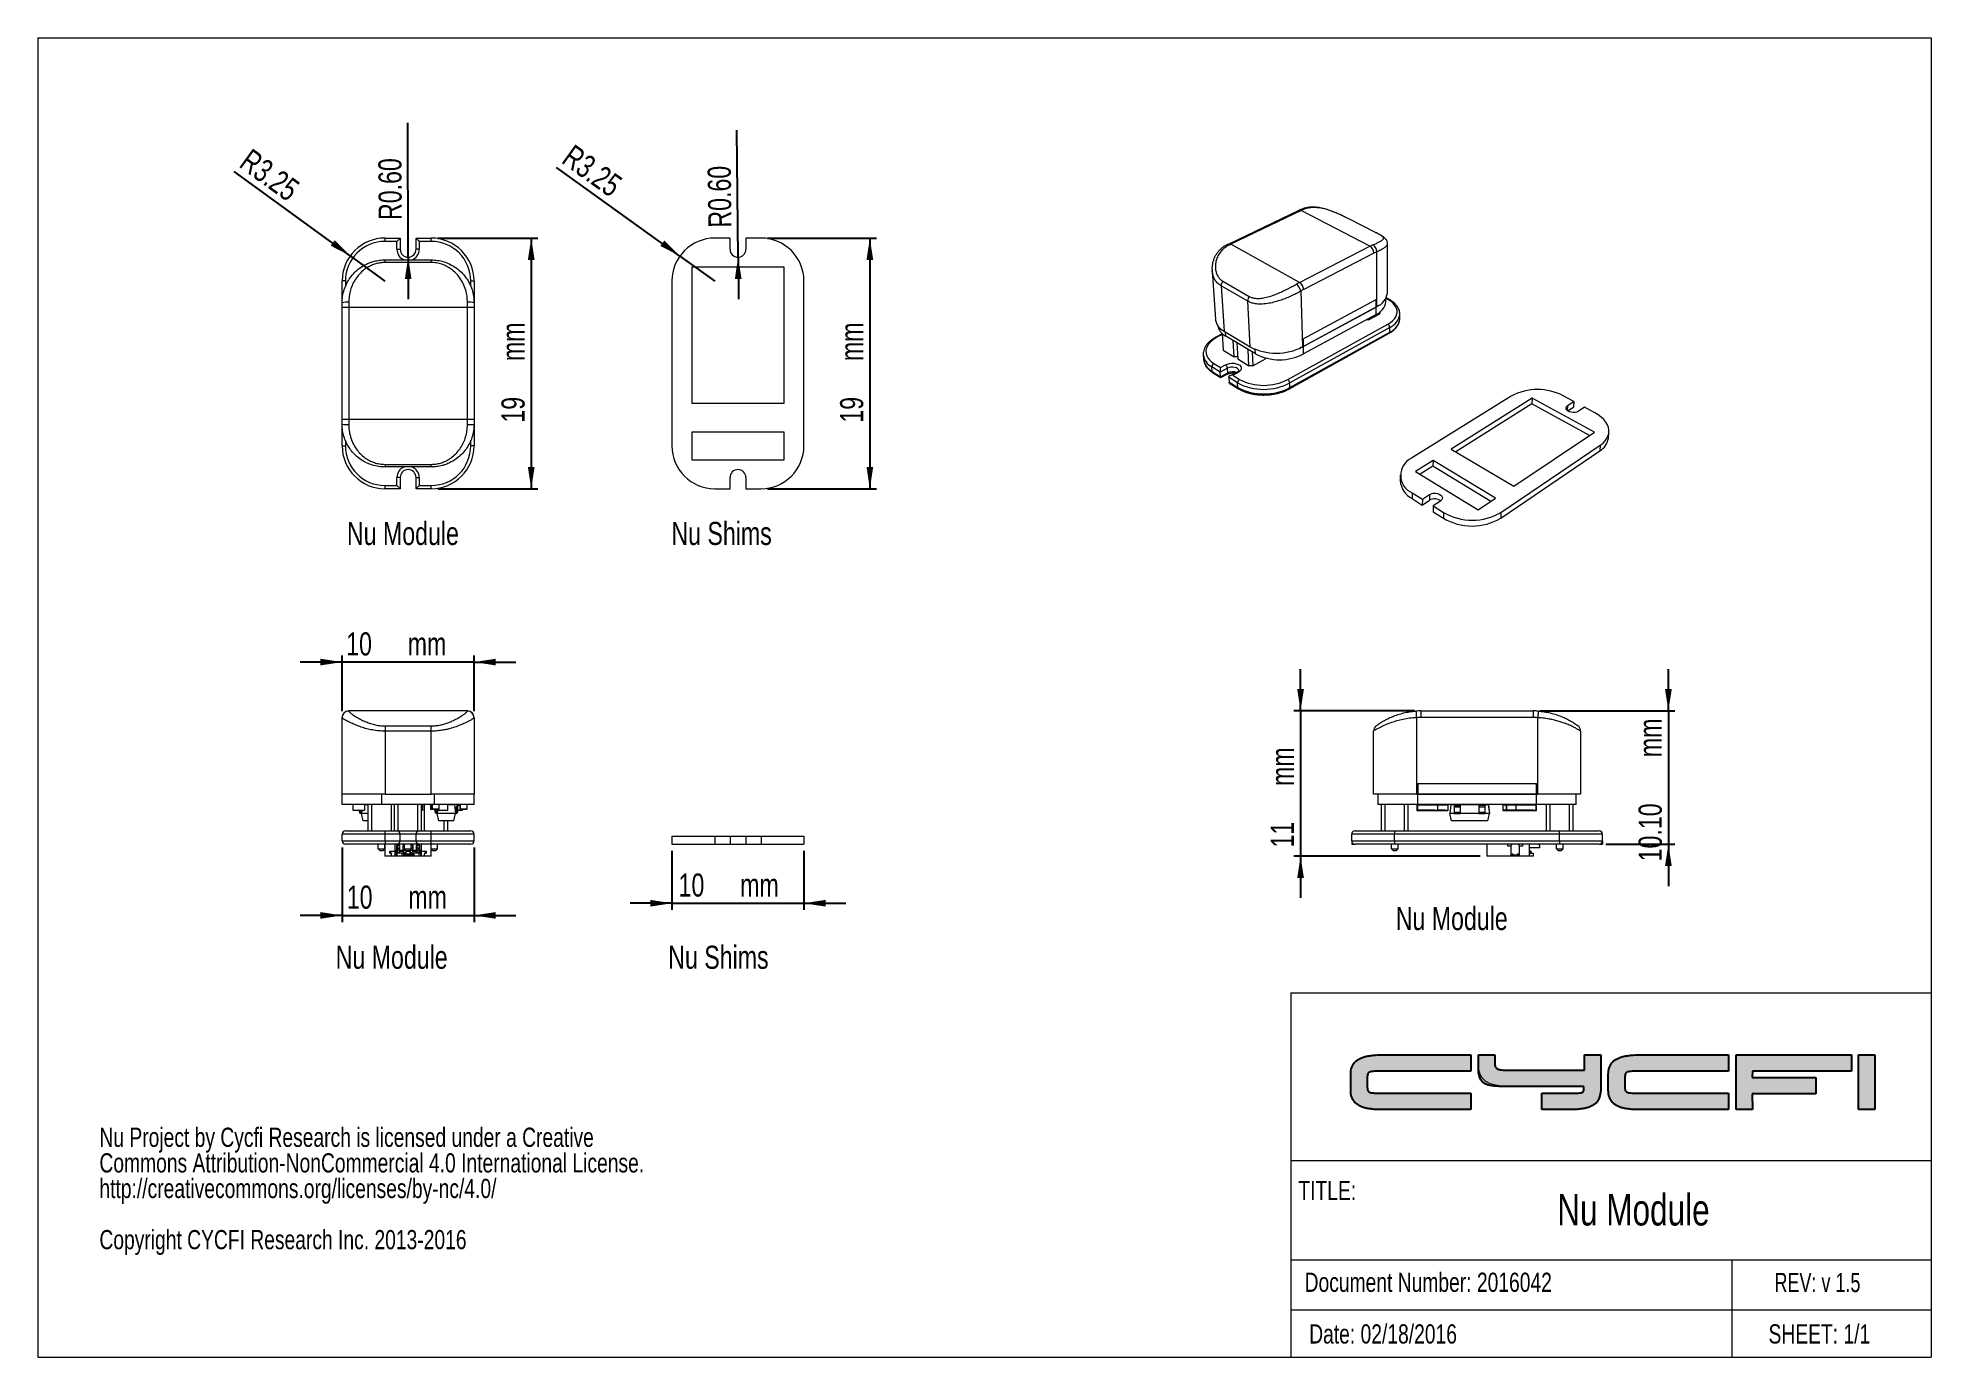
# Model space of a CAD drawing. Header units: millimetres. Extents: x 5 to 292, y 4 to 204.
import ezdxf

# ---------------------------------------------------------------- set-up
doc = ezdxf.new("R2010")
doc.units = ezdxf.units.MM
doc.layers.add('LAYER_1', color=179, linetype='Continuous')
doc.styles.add('SLDTEXTSTYLE0', font='TXT', dxfattribs={"width": 0.75})
doc.styles.add('SLDTEXTSTYLE1', font='TXT', dxfattribs={"width": 0.7})
doc.dimstyles.new('SLDDIMSTYLE0', dxfattribs={"dimtxt": 3.5, "dimasz": 3.302, "dimexe": 0, "dimexo": 0.0625, "dimgap": 0.875, "dimtad": 1, "dimlfac": 0.5, "dimrnd": 1e-09, "dimzin": 12, "dimdsep": 46, "dimtxsty": 'SLDTEXTSTYLE0', "dimsah": 1, "dimcen": 0.09, "dimadec": 0, "dimazin": 3, "dimtfac": 1, "dimtofl": 0, "dimtmove": 0, "dimatfit": 3, "dimfxl": 1, "dimfrac": 2, "dimtolj": 1, "dimtzin": 12, "dimarcsym": 0})
doc.dimstyles.new('SLDDIMSTYLE1', dxfattribs={"dimtxt": 3.5, "dimasz": 3.302, "dimexe": 0, "dimexo": 0.0625, "dimgap": 0.875, "dimtad": 1, "dimlfac": 0.5, "dimrnd": 1e-09, "dimzin": 4, "dimdsep": 46, "dimtxsty": 'SLDTEXTSTYLE0', "dimsah": 1, "dimcen": 0, "dimadec": 0, "dimazin": 1, "dimtfac": 1, "dimtofl": 0, "dimtmove": 1, "dimatfit": 3, "dimfxl": 1, "dimfrac": 2, "dimtolj": 1, "dimtzin": 12, "dimarcsym": 0})
doc.dimstyles.new('SLDDIMSTYLE2', dxfattribs={"dimtxt": 3.5, "dimasz": 3.302, "dimexe": 0, "dimexo": 0.0625, "dimgap": 0.875, "dimtad": 1, "dimlfac": 0.5, "dimrnd": 1e-09, "dimzin": 12, "dimdsep": 46, "dimtxsty": 'SLDTEXTSTYLE0', "dimsah": 1, "dimcen": 0, "dimadec": 0, "dimazin": 3, "dimtfac": 1, "dimtofl": 0, "dimtmove": 0, "dimatfit": 3, "dimfxl": 1, "dimfrac": 2, "dimtolj": 1, "dimtzin": 12, "dimarcsym": 0})
doc.dimstyles.new('SLDDIMSTYLE3', dxfattribs={"dimtxt": 3.5, "dimasz": 3.302, "dimexe": 0, "dimexo": 0.0625, "dimgap": 0.875, "dimtad": 1, "dimlfac": 0.5, "dimrnd": 1e-09, "dimzin": 12, "dimdsep": 46, "dimtxsty": 'SLDTEXTSTYLE0', "dimsah": 1, "dimcen": 0.09, "dimadec": 0, "dimazin": 3, "dimtfac": 1, "dimtmove": 0, "dimatfit": 0, "dimfxl": 1, "dimfrac": 2, "dimtolj": 1, "dimtzin": 12, "dimarcsym": 0})
doc.dimstyles.new('SLDDIMSTYLE4', dxfattribs={"dimtxt": 3.5, "dimasz": 3.302, "dimexe": 0, "dimexo": 0.0625, "dimgap": 0.875, "dimtad": 1, "dimlfac": 0.5, "dimrnd": 1e-09, "dimzin": 4, "dimdsep": 46, "dimtxsty": 'SLDTEXTSTYLE0', "dimsah": 1, "dimcen": 0.09, "dimadec": 0, "dimazin": 1, "dimtfac": 1, "dimtmove": 0, "dimatfit": 0, "dimfxl": 1, "dimfrac": 2, "dimtolj": 1, "dimtzin": 12, "dimarcsym": 0})

msp = doc.modelspace()

# ---------------------------------------------------------------- texts
at = {"color": 7, "linetype": 'Continuous', "lineweight": 0}
for s, insert, char_height, attachment_point, style in [('TITLE:', (195.998, 31.196), 2.9104, 1, 'SLDTEXTSTYLE0'), ('Nu Module', (246.795, 29.202), 4.7625, 2, 'SLDTEXTSTYLE0'), ('Document Number: 2016042', (196.947, 17.284), 2.91042, 1, 'SLDTEXTSTYLE0'), ('REV: v 1.5', (268.18, 17.25), 2.9104, 1, 'SLDTEXTSTYLE1'), ('Date: 02/18/2016', (197.642, 9.453), 2.91042, 1, 'SLDTEXTSTYLE0'), ('SHEET: 1/1', (267.272, 9.453), 2.9104, 1, 'SLDTEXTSTYLE0')]:
    msp.add_mtext(s, dxfattribs=dict(at, insert=insert, char_height=char_height, attachment_point=attachment_point, style=style))
at = {"layer": 'LAYER_1', "char_height": 3.5, "attachment_point": 1, "style": 'SLDTEXTSTYLE0'}
for s, insert in [('Nu Module', (51.773, 131.102)), ('Nu Shims', (100.956, 131.102)), ('Nu Module', (210.758, 72.724)), ('Nu Module', (50.064, 66.853)), ('Nu Shims', (100.481, 66.853))]:
    msp.add_mtext(s, dxfattribs=dict(at, insert=insert))

# ---------------------------------------------------------------- blocks, each defined once
blk = doc.blocks.new('SW_NOTE_0')
at = {"color": 0, "linetype": 'Continuous', "lineweight": 0, "char_height": 2.9104, "attachment_point": 1, "style": 'SLDTEXTSTYLE0'}
for s, insert in [('Nu Project by Cycfi Research is licensed under a Creative', (0, 3.75)), ('Commons Attribution-NonCommercial 4.0 International License.', (0, -0.13)), ('http://creativecommons.org/licenses/by-nc/4.0/', (0, -4.01)), ('Copyright CYCFI Research Inc. 2013-2016', (0, -11.77))]:
    blk.add_mtext(s, dxfattribs=dict(at, insert=insert))
blk = doc.blocks.new('BLOCK 2')
at = {"layer": 'LAYER_1', "lineweight": 0}
for p, q in [((12.25, -6.33), (25.47, -6.33)), ((25.47, -6.33), (25.47, -8.81)), ((26.62, -6.33), (29.1, -6.33)), ((29.1, -6.33), (29.1, -7.85)), ((42.69, -8.67), (42.69, -6.33)), ((42.69, -6.33), (45.17, -6.33)), ((45.17, -6.33), (45.17, -11.29)), ((51.3, -6.33), (64.52, -6.33)), ((64.52, -6.33), (64.52, -8.81)), ((65.68, -6.33), (83.16, -6.33)), ((65.68, -14.64), (65.68, -6.33)), ((83.16, -6.33), (83.16, -8.81)), ((84.26, -14.64), (84.26, -6.33)), ((84.26, -6.33), (86.74, -6.33)), ((86.74, -6.33), (86.74, -14.64)), ((7.27, -11.64), (7.27, -9.33)), ((9.75, -9.97), (9.75, -11)), ((25.47, -8.81), (12.25, -8.81)), ((31.24, -8.67), (42.69, -8.67)), ((46.32, -11.64), (46.32, -9.33)), ((48.8, -9.97), (48.8, -10.65)), ((64.52, -8.81), (51.3, -8.81)), ((68.16, -8.81), (68.14, -9.77)), ((68.14, -9.77), (77.79, -9.78)), ((83.16, -8.81), (68.16, -8.81)), ((77.79, -9.78), (77.79, -12.25)), ((12.25, -12.16), (25.47, -12.16)), ((25.47, -12.16), (25.47, -14.64)), ((36.26, -14.64), (36.26, -12.16)), ((36.26, -12.16), (40.19, -12.16)), ((51.3, -12.16), (64.52, -12.16)), ((64.52, -12.16), (64.52, -14.64)), ((77.79, -12.25), (68.14, -12.25)), ((68.14, -12.25), (68.16, -14.64)), ((25.47, -14.64), (12.25, -14.64)), ((40.19, -14.64), (36.26, -14.64)), ((64.52, -14.64), (51.3, -14.64)), ((68.16, -14.64), (65.68, -14.64)), ((86.74, -14.64), (84.26, -14.64))]:
    blk.add_line(p, q, dxfattribs=at)
for points, degree in [([(7.27, -9.33), (7.27, -8.77), (7.38, -8.29), (7.6, -7.9)], 3), ([(7.6, -7.9), (7.82, -7.49), (8.16, -7.16), (8.61, -6.92)], 3), ([(8.61, -6.92), (9.02, -6.7), (9.54, -6.55), (10.16, -6.46)], 3), ([(10.16, -6.46), (10.74, -6.37), (11.45, -6.33), (12.25, -6.33)], 3), ([(26.62, -7.82), (26.62, -7.56), (26.62, -6.33)], 2), ([(31.25, -11.15), (28.11, -11.14), (26.62, -10.13), (26.62, -7.82)], 3), ([(29.1, -7.85), (29.1, -8.01), (29.12, -7.86), (29.16, -8.03)], 3), ([(29.16, -8.03), (29.2, -8.18), (29.33, -8.32), (29.45, -8.41)], 3), ([(29.45, -8.41), (29.61, -8.53), (29.73, -8.55), (30.02, -8.6)], 3), ([(30.02, -8.6), (30.33, -8.65), (30.74, -8.67), (31.24, -8.67)], 3), ([(46.32, -9.33), (46.32, -8.77), (46.43, -8.29), (46.64, -7.9)], 3), ([(46.64, -7.9), (46.86, -7.49), (47.2, -7.16), (47.65, -6.92)], 3), ([(47.65, -6.92), (48.07, -6.7), (48.59, -6.55), (49.21, -6.46)], 3), ([(49.21, -6.46), (49.79, -6.37), (50.49, -6.33), (51.3, -6.33)], 3), ([(9.8, -9.47), (9.76, -9.77), (9.75, -9.83), (9.75, -9.97)], 3), ([(9.75, -11), (9.75, -11.14), (9.78, -11.3), (9.8, -11.51)], 3), ([(10.04, -8.99), (9.89, -9.09), (9.85, -9.23), (9.8, -9.47)], 3), ([(10.67, -8.83), (10.24, -8.88), (10.15, -8.94), (10.04, -8.99)], 3), ([(12.25, -8.81), (11.59, -8.81), (11.05, -8.79), (10.67, -8.83)], 3), ([(42.62, -11.15), (34.39, -11.15), (31.25, -11.15)], 2), ([(42.49, -11.93), (42.63, -11.81), (42.6, -11.16), (42.62, -11.15)], 3), ([(45.17, -11.29), (45.17, -11.84), (45.06, -12.68), (44.85, -13.07)], 3), ([(48.85, -9.47), (48.81, -9.77), (48.8, -9.83), (48.8, -9.97)], 3), ([(48.8, -10.65), (48.8, -10.78), (48.82, -11.3), (48.85, -11.51)], 3), ([(49.09, -8.99), (48.93, -9.09), (48.9, -9.23), (48.85, -9.47)], 3), ([(49.71, -8.83), (49.29, -8.88), (49.19, -8.94), (49.09, -8.99)], 3), ([(51.3, -8.81), (50.64, -8.81), (50.09, -8.79), (49.71, -8.83)], 3), ([(7.6, -13.07), (7.38, -12.68), (7.27, -12.2), (7.27, -11.64)], 3), ([(8.61, -14.05), (8.16, -13.81), (7.82, -13.48), (7.6, -13.07)], 3), ([(10.16, -14.51), (9.54, -14.43), (9.02, -14.27), (8.61, -14.05)], 3), ([(9.8, -11.51), (9.81, -11.51), (9.81, -11.76), (10.03, -11.92)], 3), ([(10.03, -11.92), (10.28, -12.11), (10.4, -12.07), (10.69, -12.1)], 3), ([(10.69, -12.1), (11.07, -12.14), (11.59, -12.16), (12.25, -12.16)], 3), ([(40.19, -12.16), (40.85, -12.16), (41.4, -12.16), (41.78, -12.12)], 3), ([(41.78, -12.12), (42.2, -12.08), (42.36, -12.05), (42.49, -11.93)], 3), ([(43.84, -14.05), (43.42, -14.27), (42.9, -14.43), (42.28, -14.51)], 3), ([(44.85, -13.07), (44.63, -13.48), (44.29, -13.81), (43.84, -14.05)], 3), ([(46.64, -13.07), (46.43, -12.68), (46.32, -12.2), (46.32, -11.64)], 3), ([(47.65, -14.05), (47.2, -13.81), (46.86, -13.48), (46.64, -13.07)], 3), ([(49.21, -14.51), (48.59, -14.43), (48.07, -14.27), (47.65, -14.05)], 3), ([(48.85, -11.51), (48.85, -11.51), (48.86, -11.76), (49.07, -11.92)], 3), ([(49.07, -11.92), (49.32, -12.11), (49.45, -12.07), (49.74, -12.1)], 3), ([(49.74, -12.1), (50.12, -12.14), (50.64, -12.16), (51.3, -12.16)], 3), ([(12.25, -14.64), (11.45, -14.64), (10.74, -14.6), (10.16, -14.51)], 3), ([(42.28, -14.51), (41.7, -14.6), (41, -14.64), (40.19, -14.64)], 3), ([(51.3, -14.64), (50.49, -14.64), (49.79, -14.6), (49.21, -14.51)], 3)]:
    blk.add_open_spline(points, degree=degree, dxfattribs=at)
blk = doc.blocks.new('_D')
at = {"layer": 'LAYER_1'}
for p, q in [((65.54, 174.12), (80.71, 174.12)), ((79.71, 174.12), (79.71, 136.12)), ((65.54, 136.12), (80.71, 136.12))]:
    blk.add_line(p, q, dxfattribs=at)
for points in [[(79.71, 174.12), (79.2, 170.82), (80.22, 170.82)], [(79.71, 136.12), (80.22, 139.43), (79.2, 139.43)]]:
    blk.add_solid(points, dxfattribs=at)
at = {"layer": 'LAYER_1', "char_height": 3.5, "attachment_point": 1, "rotation": 90, "style": 'SLDTEXTSTYLE0'}
for s, insert in [('mm', (75.2, 155.48, -7)), ('19', (75.2, 146.15, -7))]:
    blk.add_mtext(s, dxfattribs=dict(at, insert=insert))
blk = doc.blocks.new('_D_1')
at = {"layer": 'LAYER_1'}
for q in [(61.02, 191.61), (61.06, 164.87)]:
    blk.add_line((61.05, 171.22), q, dxfattribs=at)
blk.add_solid([(61.05, 171.22), (60.55, 167.92), (61.56, 167.92)], dxfattribs=at)
at = {"layer": 'LAYER_1', "insert": (56.58, 176.86, -7), "char_height": 3.5, "attachment_point": 1, "rotation": 90.2852, "style": 'SLDTEXTSTYLE0'}
blk.add_mtext('R0.60', dxfattribs=at)
blk = doc.blocks.new('_D_2')
at = {"layer": 'LAYER_1'}
for q in [(34.67, 184.22), (57.54, 167.62)]:
    blk.add_line((52.28, 171.44), q, dxfattribs=at)
blk.add_solid([(52.28, 171.44), (49.91, 173.79), (49.31, 172.97)], dxfattribs=at)
at = {"layer": 'LAYER_1', "insert": (37.3, 187.86, -7), "char_height": 3.5, "attachment_point": 1, "rotation": 324.0342, "style": 'SLDTEXTSTYLE0'}
blk.add_mtext('R3.25', dxfattribs=at)
blk = doc.blocks.new('_D_3')
at = {"layer": 'LAYER_1'}
for q in [(83.55, 184.84), (107.54, 167.62)]:
    blk.add_line((102.26, 171.41), q, dxfattribs=at)
blk.add_solid([(102.26, 171.41), (99.88, 173.75), (99.28, 172.93)], dxfattribs=at)
at = {"layer": 'LAYER_1', "insert": (86.17, 188.49, -7), "char_height": 3.5, "attachment_point": 1, "rotation": 324.3367, "style": 'SLDTEXTSTYLE0'}
blk.add_mtext('R3.25', dxfattribs=at)
blk = doc.blocks.new('_D_4')
at = {"layer": 'LAYER_1'}
for q in [(110.88, 190.48), (111.12, 164.88)]:
    blk.add_line((111.06, 171.22), q, dxfattribs=at)
blk.add_solid([(111.06, 171.22), (110.58, 167.92), (111.6, 167.93)], dxfattribs=at)
at = {"layer": 'LAYER_1', "insert": (106.57, 175.69, -7), "char_height": 3.5, "attachment_point": 1, "rotation": 90.7822, "style": 'SLDTEXTSTYLE0'}
blk.add_mtext('R0.60', dxfattribs=at)
blk = doc.blocks.new('_D_5')
at = {"layer": 'LAYER_1'}
for p, q in [((115.54, 174.12), (132.04, 174.12)), ((131.04, 174.12), (131.04, 136.12)), ((115.54, 136.12), (132.04, 136.12))]:
    blk.add_line(p, q, dxfattribs=at)
for points in [[(131.04, 174.12), (130.53, 170.82), (131.55, 170.82)], [(131.04, 136.12), (131.55, 139.43), (130.53, 139.43)]]:
    blk.add_solid(points, dxfattribs=at)
at = {"layer": 'LAYER_1', "char_height": 3.5, "attachment_point": 1, "rotation": 90, "style": 'SLDTEXTSTYLE0'}
for s, insert in [('mm', (126.53, 155.48, -7)), ('19', (126.53, 146.15, -7))]:
    blk.add_mtext(s, dxfattribs=dict(at, insert=insert))
blk = doc.blocks.new('_D_6')
at = {"layer": 'LAYER_1'}
for p, q in [((51.04, 109.85), (44.69, 109.85)), ((51.04, 102.42), (51.04, 110.85)), ((71.04, 109.85), (51.04, 109.85)), ((71.04, 102.42), (71.04, 110.85)), ((71.04, 109.85), (77.39, 109.85))]:
    blk.add_line(p, q, dxfattribs=at)
for points in [[(51.04, 109.85), (47.74, 110.36), (47.74, 109.34)], [(71.04, 109.85), (74.34, 109.34), (74.34, 110.36)]]:
    blk.add_solid(points, dxfattribs=at)
at = {"layer": 'LAYER_1', "char_height": 3.5, "attachment_point": 1, "style": 'SLDTEXTSTYLE0'}
for s, insert in [('10', (51.66, 114.36, 0.2)), ('mm', (60.99, 114.36, 0.2))]:
    blk.add_mtext(s, dxfattribs=dict(at, insert=insert))
blk = doc.blocks.new('_D_7')
at = {"layer": 'LAYER_1'}
for p, q in [((51.04, 81.74), (51.04, 70.44)), ((71.04, 81.74), (71.04, 70.44)), ((51.04, 71.44), (44.69, 71.44)), ((51.04, 71.44), (71.04, 71.44)), ((71.04, 71.44), (77.39, 71.44))]:
    blk.add_line(p, q, dxfattribs=at)
for points in [[(51.04, 71.44), (47.74, 71.95), (47.74, 70.94)], [(71.04, 71.44), (74.34, 70.94), (74.34, 71.95)]]:
    blk.add_solid(points, dxfattribs=at)
at = {"layer": 'LAYER_1', "char_height": 3.5, "attachment_point": 1, "style": 'SLDTEXTSTYLE0'}
for s, insert in [('10', (51.75, 75.96, 0.2)), ('mm', (61.08, 75.96, 0.2))]:
    blk.add_mtext(s, dxfattribs=dict(at, insert=insert))
blk = doc.blocks.new('_D_8')
at = {"layer": 'LAYER_1'}
for p, q in [((101.04, 81.24), (101.04, 72.29)), ((121.04, 81.24), (121.04, 72.29)), ((101.04, 73.29), (94.69, 73.29)), ((101.04, 73.29), (121.04, 73.29)), ((121.04, 73.29), (127.39, 73.29))]:
    blk.add_line(p, q, dxfattribs=at)
for points in [[(101.04, 73.29), (97.74, 73.8), (97.74, 72.78)], [(121.04, 73.29), (124.34, 72.78), (124.34, 73.8)]]:
    blk.add_solid(points, dxfattribs=at)
at = {"layer": 'LAYER_1', "char_height": 3.5, "attachment_point": 1, "style": 'SLDTEXTSTYLE0'}
for s, insert in [('10', (102.05, 77.8, 0.2)), ('mm', (111.38, 77.8, 0.2))]:
    blk.add_mtext(s, dxfattribs=dict(at, insert=insert))
blk = doc.blocks.new('_D_9')
at = {"layer": 'LAYER_1'}
for p, q in [((252.09, 102.44), (252.09, 108.79)), ((232.59, 102.44), (253.09, 102.44)), ((252.09, 102.44), (252.09, 82.24)), ((242.59, 82.24), (253.09, 82.24)), ((252.09, 82.24), (252.09, 75.89))]:
    blk.add_line(p, q, dxfattribs=at)
for points in [[(252.09, 102.44), (252.6, 105.75), (251.58, 105.75)], [(252.09, 82.24), (251.58, 78.94), (252.6, 78.94)]]:
    blk.add_solid(points, dxfattribs=at)
at = {"layer": 'LAYER_1', "char_height": 3.5, "attachment_point": 1, "rotation": 90, "style": 'SLDTEXTSTYLE0'}
for s, insert in [('mm', (247.58, 95.44, 24.32)), ('10.10', (247.58, 79.64, 24.32))]:
    blk.add_mtext(s, dxfattribs=dict(at, insert=insert))
blk = doc.blocks.new('_D_10')
at = {"layer": 'LAYER_1'}
for p, q in [((196.33, 102.44), (196.33, 108.79)), ((213.59, 102.44), (195.33, 102.44)), ((196.33, 102.44), (196.33, 80.44)), ((223.57, 80.44), (195.33, 80.44)), ((196.33, 80.44), (196.33, 74.09))]:
    blk.add_line(p, q, dxfattribs=at)
for points in [[(196.33, 102.44), (196.84, 105.75), (195.83, 105.75)], [(196.33, 80.44), (195.83, 77.14), (196.84, 77.14)]]:
    blk.add_solid(points, dxfattribs=at)
at = {"layer": 'LAYER_1', "char_height": 3.5, "attachment_point": 1, "rotation": 90, "style": 'SLDTEXTSTYLE0'}
for s, insert in [('mm', (191.82, 91.07, 24.32)), ('11', (191.82, 81.74, 24.32))]:
    blk.add_mtext(s, dxfattribs=dict(at, insert=insert))

# ---------------------------------------------------------------- dimensions: what is measured, and where the dimension line sits
at = {"layer": 'LAYER_1'}
for center, mpoint, dimstyle, picture, middle in [((61.043, 172.425), (61.049, 171.225), 'SLDDIMSTYLE1', '_D_1', (60.982, 184.549)), ((111.043, 172.425), (111.059, 171.225), 'SLDDIMSTYLE1', '_D_4', (110.892, 183.448)), ((57.543, 167.625), (52.282, 171.442), 'SLDDIMSTYLE2', '_D_2', (40.481, 180.005)), ((107.543, 167.625), (102.262, 171.414), 'SLDDIMSTYLE2', '_D_3', (89.393, 180.649))]:
    dim = msp.add_radius_dim(center=center, mpoint=mpoint, dimstyle=dimstyle, dxfattribs=at)
    dim.commit()
    dim.dimension.update_dxf_attribs({"geometry": picture, "text_midpoint": middle, "dimtype": 164})
for base, p1, p2, dimstyle, picture, middle in [((79.71, 136.125), (64.543, 174.125), (64.543, 136.125), 'SLDDIMSTYLE0', '_D', (79.71, 155.182)), ((131.043, 136.125), (114.543, 174.125), (114.543, 136.125), 'SLDDIMSTYLE0', '_D_5', (131.043, 155.182)), ((196.334, 80.445), (214.588, 102.445), (224.57, 80.445), 'SLDDIMSTYLE3', '_D_10', (196.334, 90.77)), ((252.088, 82.245), (231.588, 102.445), (241.588, 82.245), 'SLDDIMSTYLE4', '_D_9', (252.088, 91.905))]:
    dim = msp.add_linear_dim(base=base, p1=p1, p2=p2, angle=90, text='<> mm', dimstyle=dimstyle, dxfattribs=at)
    dim.commit()
    dim.dimension.update_dxf_attribs({"geometry": picture, "text_midpoint": middle, "dimtype": 160})
for base, p1, p2, picture, middle in [((51.043, 109.851), (71.043, 101.421), (51.043, 101.421), '_D_6', (60.688, 109.851)), ((71.043, 71.444), (51.043, 82.745), (71.043, 82.745), '_D_7', (60.78, 71.444)), ((121.043, 73.29), (101.043, 82.245), (121.043, 82.245), '_D_8', (111.082, 73.29))]:
    dim = msp.add_linear_dim(base=base, p1=p1, p2=p2, text='<> mm', dimstyle='SLDDIMSTYLE3', dxfattribs=at)
    dim.commit()
    dim.dimension.update_dxf_attribs({"geometry": picture, "text_midpoint": middle, "dimtype": 160})

# ---------------------------------------------------------------- hatches: boundary and pattern name
at = {"layer": 'LAYER_1'}
h = msp.add_hatch(color=250, dxfattribs=at)
edge = h.paths.add_edge_path(flags=0)
edge.add_line((222.137, 44.475), (222.137, 41.998))
edge.add_line((222.137, 41.998), (208.919, 41.998))
edge.add_spline(control_points=[(208.919, 41.998), (208.113, 41.998), (207.409, 42.04), (206.828, 42.124), (206.212, 42.212), (205.689, 42.37), (205.275, 42.591), (204.824, 42.831), (204.483, 43.158), (204.262, 43.565), (204.049, 43.957), (203.94, 44.44), (203.94, 45)], knot_values=[0, 0, 0, 0, 1, 2, 3, 4, 5, 6, 7, 8, 9, 10, 10, 10, 10], weights=[1, 1, 1, 1, 1, 1, 1, 1, 1, 1, 1, 1, 1], degree=3, periodic=0)
edge.add_line((203.94, 45), (203.94, 47.305))
edge.add_spline(control_points=[(203.94, 47.305), (203.94, 47.865), (204.049, 48.348), (204.263, 48.74), (204.483, 49.146), (204.824, 49.474), (205.275, 49.714), (205.689, 49.935), (206.212, 50.092), (206.829, 50.181), (207.412, 50.264), (208.115, 50.307), (208.919, 50.307)], knot_values=[0, 0, 0, 0, 1, 2, 3, 4, 5, 6, 7, 8, 9, 10, 10, 10, 10], weights=[1, 1, 1, 1, 1, 1, 1, 1, 1, 1, 1, 1, 1], degree=3, periodic=0)
edge.add_line((208.919, 50.307), (222.137, 50.307))
edge.add_line((222.137, 50.307), (222.137, 47.83))
edge.add_line((222.137, 47.83), (208.919, 47.83))
edge.add_spline(control_points=[(208.919, 47.83), (208.261, 47.83), (207.714, 47.846), (207.335, 47.803), (206.909, 47.756), (206.813, 47.703), (206.712, 47.644), (206.552, 47.551), (206.518, 47.412), (206.466, 47.169), (206.43, 46.873), (206.418, 46.804), (206.418, 46.666)], knot_values=[0, 0, 0, 0, 1, 2, 3, 4, 5, 6, 7, 8, 9, 10, 10, 10, 10], weights=[1, 1, 1, 1, 1, 1, 1, 1, 1, 1, 1, 1, 1], degree=3, periodic=0)
edge.add_line((206.418, 46.666), (206.418, 45.638))
edge.add_spline(control_points=[(206.418, 45.638), (206.418, 45.5), (206.443, 45.342), (206.468, 45.132), (206.473, 45.125), (206.48, 44.879), (206.693, 44.716), (206.942, 44.525), (207.07, 44.569), (207.356, 44.538), (207.736, 44.497), (208.261, 44.475), (208.919, 44.475)], knot_values=[0, 0, 0, 0, 1, 2, 3, 4, 5, 6, 7, 8, 9, 10, 10, 10, 10], weights=[1, 1, 1, 1, 1, 1, 1, 1, 1, 1, 1, 1, 1], degree=3, periodic=0)
edge.add_line((208.919, 44.475), (222.137, 44.475))
h = msp.add_hatch(color=250, dxfattribs=at)
edge = h.paths.add_edge_path(flags=0)
edge.add_spline(control_points=[(241.837, 45.353), (241.837, 44.794), (241.728, 43.956), (241.515, 43.564), (241.294, 43.158), (240.953, 42.831), (240.503, 42.59), (240.089, 42.369), (239.566, 42.213), (238.949, 42.124), (238.366, 42.04), (237.663, 41.998), (236.859, 41.998)], knot_values=[0, 0, 0, 0, 1, 2, 3, 4, 5, 6, 7, 8, 9, 10, 10, 10, 10], weights=[1, 1, 1, 1, 1, 1, 1, 1, 1, 1, 1, 1, 1], degree=3, periodic=0)
edge.add_line((236.859, 41.998), (232.923, 41.998))
edge.add_line((232.923, 41.998), (232.923, 44.474))
edge.add_line((232.923, 44.474), (236.859, 44.474))
edge.add_spline(control_points=[(236.859, 44.474), (237.516, 44.474), (238.069, 44.473), (238.444, 44.515), (238.865, 44.562), (239.023, 44.587), (239.159, 44.706), (239.297, 44.826), (239.269, 45.473), (239.289, 45.491)], knot_values=[0, 0, 0, 0, 1, 2, 3, 4, 5, 6, 7, 7, 7, 7], weights=[1, 1, 1, 1, 1, 1, 1, 1, 1, 1], degree=3, periodic=0)
edge.add_spline(control_points=[(239.289, 45.491), (231.053, 45.487), (227.915, 45.491), (224.776, 45.496), (223.288, 46.505), (223.288, 48.821), (223.288, 49.083), (223.288, 50.307)], knot_values=[0, 0, 0, 0, 1, 2, 3, 4, 5, 5, 5, 5], weights=[1, 1, 1, 1, 1, 1, 1, 1], degree=3, periodic=0)
edge.add_line((223.288, 50.307), (225.765, 50.307))
edge.add_line((225.765, 50.307), (225.765, 48.792))
edge.add_spline(control_points=[(225.765, 48.792), (225.765, 48.629), (225.787, 48.781), (225.832, 48.611), (225.871, 48.461), (225.993, 48.323), (226.112, 48.232), (226.277, 48.108), (226.402, 48.085), (226.683, 48.042), (226.995, 47.993), (227.405, 47.968), (227.903, 47.968)], knot_values=[0, 0, 0, 0, 1, 2, 3, 4, 5, 6, 7, 8, 9, 10, 10, 10, 10], weights=[1, 1, 1, 1, 1, 1, 1, 1, 1, 1, 1, 1, 1], degree=3, periodic=0)
edge.add_line((227.903, 47.968), (239.36, 47.968))
edge.add_line((239.36, 47.968), (239.36, 50.307))
edge.add_line((239.36, 50.307), (241.837, 50.307))
edge.add_line((241.837, 50.307), (241.837, 45.353))
h = msp.add_hatch(color=250, dxfattribs=at)
edge = h.paths.add_edge_path(flags=0)
edge.add_line((261.184, 44.475), (261.184, 41.998))
edge.add_line((261.184, 41.998), (247.965, 41.998))
edge.add_spline(control_points=[(247.965, 41.998), (247.159, 41.998), (246.456, 42.04), (245.875, 42.124), (245.258, 42.212), (244.735, 42.37), (244.321, 42.591), (243.871, 42.831), (243.53, 43.158), (243.309, 43.565), (243.096, 43.957), (242.987, 44.44), (242.987, 45)], knot_values=[0, 0, 0, 0, 1, 2, 3, 4, 5, 6, 7, 8, 9, 10, 10, 10, 10], weights=[1, 1, 1, 1, 1, 1, 1, 1, 1, 1, 1, 1, 1], degree=3, periodic=0)
edge.add_line((242.987, 45), (242.987, 47.305))
edge.add_spline(control_points=[(242.987, 47.305), (242.987, 47.865), (243.096, 48.348), (243.309, 48.74), (243.53, 49.146), (243.871, 49.474), (244.321, 49.714), (244.735, 49.935), (245.258, 50.092), (245.876, 50.181), (246.458, 50.264), (247.162, 50.307), (247.965, 50.307)], knot_values=[0, 0, 0, 0, 1, 2, 3, 4, 5, 6, 7, 8, 9, 10, 10, 10, 10], weights=[1, 1, 1, 1, 1, 1, 1, 1, 1, 1, 1, 1, 1], degree=3, periodic=0)
edge.add_line((247.965, 50.307), (261.184, 50.307))
edge.add_line((261.184, 50.307), (261.184, 47.83))
edge.add_line((261.184, 47.83), (247.965, 47.83))
edge.add_spline(control_points=[(247.965, 47.83), (247.307, 47.83), (246.761, 47.846), (246.382, 47.803), (245.955, 47.756), (245.86, 47.703), (245.758, 47.644), (245.599, 47.551), (245.565, 47.412), (245.513, 47.169), (245.477, 46.873), (245.464, 46.804), (245.464, 46.666)], knot_values=[0, 0, 0, 0, 1, 2, 3, 4, 5, 6, 7, 8, 9, 10, 10, 10, 10], weights=[1, 1, 1, 1, 1, 1, 1, 1, 1, 1, 1, 1, 1], degree=3, periodic=0)
edge.add_line((245.464, 46.666), (245.464, 45.991))
edge.add_spline(control_points=[(245.464, 45.991), (245.464, 45.853), (245.489, 45.342), (245.514, 45.132), (245.52, 45.125), (245.527, 44.879), (245.74, 44.716), (245.989, 44.525), (246.117, 44.569), (246.403, 44.538), (246.782, 44.497), (247.308, 44.475), (247.965, 44.475)], knot_values=[0, 0, 0, 0, 1, 2, 3, 4, 5, 6, 7, 8, 9, 10, 10, 10, 10], weights=[1, 1, 1, 1, 1, 1, 1, 1, 1, 1, 1, 1, 1], degree=3, periodic=0)
edge.add_line((247.965, 44.475), (261.184, 44.475))
for points in [[(262.347, 41.998), (262.347, 50.307), (279.825, 50.307), (279.825, 47.83), (264.824, 47.83), (264.803, 46.864), (274.46, 46.857), (274.46, 44.387), (264.803, 44.387), (264.824, 41.998)], [(283.407, 50.307), (283.407, 41.998), (280.93, 41.998), (280.93, 50.307)]]:
    msp.add_hatch(color=250, dxfattribs=at).paths.add_polyline_path(points, flags=0)

# ---------------------------------------------------------------- linework, layer by layer
at = {"color": 7, "linetype": 'Continuous', "lineweight": 0}
for p, q in [((4.92, 204.48), (291.92, 204.48)), ((4.92, 204.48), (4.92, 4.48)), ((291.92, 204.48), (291.92, 4.48)), ((194.842, 59.73), (291.92, 59.73)), ((194.842, 59.73), (194.842, 4.48)), ((291.92, 34.257), (194.842, 34.257)), ((194.842, 19.24), (291.92, 19.24)), ((261.764, 11.63), (261.764, 19.24)), ((194.842, 11.63), (291.92, 11.63)), ((261.764, 4.48), (261.764, 11.63)), ((4.92, 4.48), (291.92, 4.48))]:
    msp.add_line(p, q, dxfattribs=at)
at = {"color": 7, "linetype": 'Continuous', "lineweight": 15}
for p, q in [((196.076, 178.323), (185.438, 173.225)), ((196.412, 178.295), (185.768, 173.188)), ((206.855, 172.877), (196.412, 178.295)), ((203.652, 177.038), (203.545, 177.093)), ((207.677, 174.981), (203.631, 177.048)), ((203.631, 177.048), (203.656, 177.037)), ((207.702, 174.97), (203.656, 177.037)), ((57.543, 173.625), (57.543, 174.125)), ((57.543, 174.125), (59.843, 174.125)), ((59.343, 173.625), (57.543, 173.625)), ((59.343, 172.425), (59.343, 173.625)), ((59.343, 172.425), (59.843, 172.425)), ((59.843, 174.125), (59.843, 172.425)), ((62.243, 172.425), (62.243, 174.125)), ((62.243, 174.125), (64.543, 174.125)), ((62.743, 172.425), (62.243, 172.425)), ((62.743, 173.625), (62.743, 172.425)), ((64.543, 173.625), (62.743, 173.625)), ((64.543, 173.625), (64.543, 174.125)), ((109.843, 174.125), (107.543, 174.125)), ((109.843, 172.425), (109.843, 174.125)), ((112.243, 174.125), (112.243, 172.425)), ((114.543, 174.125), (112.243, 174.125)), ((196.185, 167.416), (185.768, 173.188)), ((196.185, 167.416), (206.855, 172.877)), ((207.702, 174.97), (207.677, 174.981)), ((209.491, 165.792), (209.5, 173.272)), ((57.543, 170.425), (57.543, 170.825)), ((57.543, 170.825), (64.543, 170.825)), ((64.543, 170.425), (57.543, 170.425)), ((64.543, 170.825), (64.543, 170.425)), ((118.043, 169.725), (104.043, 169.725)), ((104.043, 169.725), (104.043, 149.125)), ((118.043, 149.125), (118.043, 169.725)), ((207.459, 171.832), (196.808, 166.337)), ((207.907, 163.737), (207.883, 172.033)), ((51.043, 164.325), (51.043, 167.625)), ((51.543, 167.625), (51.043, 167.625)), ((70.543, 167.625), (71.043, 167.625)), ((71.043, 167.625), (71.043, 164.325)), ((101.043, 167.625), (101.043, 142.625)), ((121.043, 142.625), (121.043, 167.625)), ((182.917, 169.219), (183.413, 161.806)), ((188.321, 164.566), (184.301, 166.889)), ((184.301, 166.889), (184.739, 160.004)), ((184.528, 167.609), (188.554, 165.293)), ((51.043, 163.625), (51.043, 164.325)), ((51.043, 146.625), (51.043, 163.625)), ((52.043, 163.625), (51.043, 163.625)), ((52.043, 164.392), (52.043, 163.625)), ((52.043, 163.625), (52.043, 146.625)), ((70.043, 163.625), (52.043, 163.625)), ((70.043, 163.625), (70.043, 164.392)), ((70.043, 146.625), (70.043, 163.625)), ((71.043, 163.625), (70.043, 163.625)), ((71.043, 164.325), (71.043, 163.625)), ((71.043, 163.625), (71.043, 146.625)), ((188.693, 157.631), (188.321, 164.566)), ((196.355, 166.085), (196.632, 157.631)), ((196.632, 157.631), (207.907, 163.737)), ((196.71, 158.84), (207.774, 164.793)), ((196.747, 157.694), (207.778, 163.667)), ((207.789, 163.673), (196.759, 157.7)), ((207.778, 163.667), (207.774, 164.793)), ((207.793, 162.554), (207.789, 163.673)), ((209.253, 164.463), (209.254, 164.944)), ((209.73, 164.849), (209.32, 165.071)), ((194.389, 152.696), (209.551, 161.074)), ((207.793, 162.554), (196.796, 156.561)), ((206.622, 161.717), (206.257, 161.717)), ((206.621, 161.915), (206.622, 161.717)), ((206.622, 161.717), (208.36, 162.666)), ((208.361, 162.924), (208.36, 162.666)), ((208.36, 162.666), (208.36, 162.923)), ((211.372, 161.925), (211.377, 162.603)), ((211.372, 161.889), (211.372, 161.925)), ((184.457, 159.61), (183.579, 159.156)), ((184.454, 159.663), (184.616, 157.151)), ((184.739, 160.004), (188.693, 157.631)), ((189.492, 156.561), (184.985, 159.274)), ((186.27, 156.142), (186.122, 158.589)), ((186.681, 158.253), (186.825, 155.803)), ((194.639, 151.273), (209.749, 159.691)), ((209.841, 160.571), (194.692, 152.17)), ((194.719, 151.471), (209.84, 159.888)), ((196.71, 158.84), (196.747, 157.694)), ((209.84, 159.888), (209.841, 160.571)), ((181.587, 156.417), (181.586, 156.443)), ((181.587, 156.417), (181.638, 155.726)), ((183.186, 155.12), (184.183, 154.502)), ((184.616, 157.151), (186.27, 156.142)), ((186.805, 156.142), (186.27, 156.142)), ((186.825, 155.803), (188.504, 154.78)), ((188.504, 154.78), (188.369, 157.237)), ((188.994, 156.861), (189.104, 154.78)), ((189.104, 154.78), (191.007, 155.803)), ((191.007, 155.803), (191, 155.952)), ((191.021, 155.946), (191.007, 155.803)), ((196.796, 156.561), (196.759, 157.7)), ((184.16, 153.809), (182.887, 154.6)), ((182.935, 153.906), (182.887, 154.6)), ((182.935, 153.906), (184.206, 153.113)), ((183.032, 153.719), (184.233, 152.97)), ((185.259, 154.395), (184.16, 153.809)), ((184.206, 153.113), (184.16, 153.809)), ((184.183, 154.502), (184.958, 154.914)), ((184.206, 153.113), (185.303, 153.7)), ((184.238, 152.969), (185.227, 153.499)), ((185.303, 153.7), (185.259, 154.395)), ((186.796, 152.17), (185.5, 152.975)), ((185.544, 152.278), (185.5, 152.975)), ((185.544, 152.278), (186.837, 151.471)), ((186.677, 153.769), (185.684, 153.235)), ((186.86, 153.742), (186.083, 153.325)), ((186.083, 153.325), (187.099, 152.696)), ((186.837, 151.471), (186.796, 152.17)), ((189.104, 154.78), (188.504, 154.78)), ((194.719, 151.471), (194.692, 152.17)), ((185.71, 152.047), (186.932, 151.284)), ((228.272, 150.183), (213.144, 140.771)), ((231.435, 149.86), (219.185, 142.144)), ((231.435, 149.86), (231.385, 149.017)), ((240.874, 144.684), (231.435, 149.86)), ((237.773, 149.354), (236.239, 150.183)), ((236.817, 148.737), (237.773, 149.354)), ((237.773, 149.354), (237.708, 148.511)), ((51.043, 145.925), (51.043, 146.625)), ((52.043, 146.625), (51.043, 146.625)), ((52.043, 146.625), (52.043, 145.857)), ((70.043, 146.625), (52.043, 146.625)), ((70.043, 145.857), (70.043, 146.625)), ((71.043, 146.625), (70.043, 146.625)), ((71.043, 146.625), (71.043, 145.925)), ((104.043, 149.125), (118.043, 149.125)), ((231.385, 149.017), (219.873, 141.737)), ((240.141, 144.194), (231.385, 149.017)), ((236.822, 147.937), (237.708, 148.511)), ((239.389, 148.482), (238.433, 147.859)), ((240.951, 147.638), (239.389, 148.482)), ((51.043, 142.625), (51.043, 145.925)), ((71.043, 145.925), (71.043, 142.625)), ((118.043, 144.685), (104.043, 144.685)), ((104.043, 144.685), (104.043, 140.525)), ((118.043, 140.525), (118.043, 144.685)), ((228.67, 136.533), (240.874, 144.684)), ((242.991, 143.807), (243.07, 144.66)), ((51.043, 142.625), (51.543, 142.625)), ((71.043, 142.625), (70.543, 142.625)), ((219.185, 142.144), (228.67, 136.533)), ((226.667, 131.664), (241.69, 141.87)), ((226.711, 132.54), (241.767, 142.727)), ((241.767, 142.727), (241.69, 141.87)), ((57.543, 139.825), (57.543, 139.425)), ((57.543, 139.825), (64.543, 139.825)), ((64.543, 139.425), (57.543, 139.425)), ((59.343, 136.625), (59.343, 137.825)), ((59.843, 137.825), (59.343, 137.825)), ((59.843, 137.825), (59.843, 136.125)), ((62.243, 137.825), (62.743, 137.825)), ((62.243, 136.125), (62.243, 137.825)), ((62.743, 137.825), (62.743, 136.625)), ((64.543, 139.425), (64.543, 139.825)), ((104.043, 140.525), (118.043, 140.525)), ((109.843, 136.125), (109.843, 137.825)), ((112.243, 137.825), (112.243, 136.125)), ((211.443, 138.211), (211.437, 137.346)), ((216.413, 140.398), (213.771, 138.735)), ((213.771, 138.735), (223.268, 132.925)), ((216.395, 139.537), (214.46, 138.313)), ((216.413, 140.398), (216.395, 139.537)), ((225.2, 134.215), (216.395, 139.537)), ((225.905, 134.686), (216.413, 140.398)), ((57.543, 136.125), (57.543, 136.625)), ((57.543, 136.625), (59.343, 136.625)), ((59.843, 136.125), (57.543, 136.125)), ((64.543, 136.125), (62.243, 136.125)), ((62.743, 136.625), (64.543, 136.625)), ((64.543, 136.125), (64.543, 136.625)), ((107.543, 136.125), (109.843, 136.125)), ((112.243, 136.125), (114.543, 136.125)), ((213.253, 135.497), (213.243, 134.627)), ((213.253, 135.497), (214.799, 134.535)), ((214.799, 134.535), (215.902, 135.247)), ((215.902, 135.247), (215.886, 134.376)), ((213.243, 134.627), (214.784, 133.663)), ((214.799, 134.535), (214.784, 133.663)), ((214.784, 133.663), (215.886, 134.376)), ((216.427, 133.521), (216.409, 132.647)), ((216.409, 132.647), (217.981, 131.664)), ((217.531, 134.24), (216.427, 133.521)), ((216.427, 133.521), (218.003, 132.54)), ((218.003, 132.54), (217.981, 131.664)), ((223.268, 132.925), (225.905, 134.686)), ((226.711, 132.54), (226.667, 131.664)), ((51.043, 101.421), (51.043, 101.445)), ((51.043, 89.845), (51.043, 101.421)), ((52.043, 102.445), (52.043, 102.418)), ((70.043, 102.445), (52.043, 102.445)), ((70.043, 102.418), (70.043, 102.445)), ((71.043, 101.445), (71.043, 101.421)), ((71.043, 101.421), (71.043, 89.845)), ((213.888, 101.421), (213.888, 89.845)), ((214.588, 102.445), (231.588, 102.445)), ((214.588, 102.445), (214.588, 101.445)), ((231.588, 101.445), (214.588, 101.445)), ((231.588, 102.445), (231.588, 101.445)), ((232.288, 89.845), (232.288, 101.421)), ((57.543, 100.178), (64.543, 100.178)), ((57.543, 100.178), (57.543, 99.378)), ((64.543, 99.378), (57.543, 99.378)), ((57.543, 99.378), (57.543, 89.845)), ((64.543, 99.378), (64.543, 100.178)), ((64.543, 89.845), (64.543, 99.378)), ((207.388, 89.845), (207.388, 99.378)), ((238.788, 99.378), (238.788, 89.845)), ((57.543, 89.845), (51.043, 89.845)), ((51.043, 88.245), (51.043, 89.845)), ((57.043, 88.245), (57.043, 89.845)), ((57.543, 89.845), (64.543, 89.845)), ((71.043, 89.845), (64.543, 89.845)), ((65.043, 88.245), (65.043, 89.845)), ((71.043, 88.245), (71.043, 89.845)), ((213.888, 89.845), (207.388, 89.845)), ((208.088, 88.245), (208.088, 89.845)), ((213.888, 89.845), (232.288, 89.845)), ((214.088, 88.245), (214.088, 89.845)), ((232.088, 89.845), (214.088, 89.845)), ((214.106, 91.445), (214.106, 89.845)), ((214.106, 91.445), (232.106, 91.445)), ((214.106, 89.845), (232.106, 89.845)), ((232.088, 88.245), (232.088, 89.845)), ((232.106, 89.845), (232.106, 91.445)), ((238.788, 89.845), (232.288, 89.845)), ((238.088, 88.245), (238.088, 89.845)), ((57.043, 88.245), (51.043, 88.245)), ((52.726, 87.355), (52.726, 88.235)), ((54.436, 87.345), (52.736, 87.345)), ((53.674, 87.099), (53.674, 87.345)), ((53.814, 87.345), (53.814, 87.099)), ((53.874, 87.039), (53.973, 87.039)), ((53.956, 86.899), (53.874, 86.899)), ((54.011, 87.345), (53.956, 86.899)), ((54.21, 85.799), (53.956, 86.899)), ((55.004, 86.899), (53.956, 86.899)), ((54.446, 88.235), (54.446, 87.355)), ((55.004, 88.199), (54.446, 88.199)), ((54.628, 88.235), (54.628, 88.199)), ((55.002, 88.199), (55.002, 88.245)), ((55.004, 84.245), (55.004, 88.245)), ((55.504, 88.245), (55.504, 84.245)), ((65.043, 88.245), (57.043, 88.245)), ((58.504, 84.245), (58.504, 88.245)), ((59.004, 84.245), (59.004, 88.245)), ((59.504, 88.245), (59.504, 84.245)), ((62.504, 84.245), (62.504, 88.245)), ((63.004, 88.245), (63.004, 84.245)), ((63.215, 87.345), (63.004, 87.345)), ((63.225, 88.235), (63.225, 87.355)), ((63.502, 88.245), (63.502, 84.245)), ((64.502, 88.245), (64.502, 87.545)), ((64.502, 87.605), (64.502, 88.185)), ((64.502, 88.185), (64.504, 88.185)), ((64.503, 87.605), (64.502, 87.605)), ((64.503, 87.545), (64.502, 87.545)), ((64.503, 87.545), (64.503, 87.605)), ((64.51, 87.605), (64.503, 87.605)), ((64.51, 87.545), (64.503, 87.545)), ((64.504, 88.185), (64.504, 88.245)), ((64.504, 88.185), (64.509, 88.185)), ((64.509, 88.245), (64.509, 88.185)), ((64.509, 88.185), (64.511, 88.185)), ((64.51, 87.545), (64.51, 87.605)), ((64.51, 87.605), (64.511, 87.605)), ((64.511, 87.545), (64.51, 87.545)), ((64.511, 87.545), (64.511, 88.245)), ((64.511, 88.185), (64.511, 87.605)), ((64.679, 87.545), (64.511, 87.545)), ((64.514, 87.525), (64.514, 87.545)), ((64.52, 87.525), (64.514, 87.525)), ((64.52, 87.525), (64.52, 87.545)), ((64.695, 87.525), (64.52, 87.525)), ((64.601, 88.245), (64.601, 88.105)), ((64.679, 88.105), (64.601, 88.105)), ((64.679, 88.245), (64.679, 87.545)), ((64.679, 87.545), (64.681, 87.545)), ((64.68, 88.185), (64.682, 88.185)), ((64.68, 87.605), (64.68, 88.185)), ((64.681, 87.605), (64.68, 87.605)), ((64.681, 87.545), (64.681, 87.605)), ((64.687, 87.605), (64.681, 87.605)), ((64.681, 87.545), (64.687, 87.545)), ((64.682, 88.185), (64.682, 88.245)), ((64.682, 88.185), (64.686, 88.185)), ((64.686, 88.235), (64.686, 88.185)), ((64.689, 88.235), (64.686, 88.235)), ((64.686, 88.185), (64.688, 88.185)), ((64.687, 87.545), (64.687, 87.605)), ((64.687, 87.605), (64.688, 87.605)), ((64.689, 87.545), (64.687, 87.545)), ((64.688, 88.185), (64.688, 87.605)), ((64.689, 87.545), (64.689, 88.235)), ((65.709, 87.545), (64.689, 87.545)), ((64.695, 87.525), (64.695, 87.545)), ((64.698, 87.525), (64.695, 87.525)), ((64.698, 87.525), (64.698, 87.545)), ((65.696, 87.525), (64.698, 87.525)), ((71.043, 88.245), (65.043, 88.245)), ((65.171, 87.099), (65.171, 87.525)), ((65.279, 87.355), (65.279, 87.525)), ((66.989, 87.345), (65.289, 87.345)), ((65.311, 87.345), (65.311, 87.099)), ((65.371, 87.039), (65.47, 87.039)), ((65.453, 86.899), (65.371, 86.899)), ((65.508, 87.345), (65.453, 86.899)), ((65.707, 85.799), (65.453, 86.899)), ((68.253, 86.899), (65.453, 86.899)), ((65.696, 87.525), (65.696, 87.545)), ((65.709, 88.245), (65.709, 87.545)), ((66.999, 88.235), (66.999, 87.355)), ((68.093, 88.199), (66.999, 88.199)), ((67.002, 88.245), (67.002, 88.199)), ((67.541, 88.199), (67.541, 88.235)), ((67.999, 85.799), (68.253, 86.899)), ((68.093, 88.199), (68.253, 86.899)), ((68.395, 87.345), (68.198, 87.345)), ((68.236, 87.039), (68.335, 87.039)), ((68.335, 86.899), (68.253, 86.899)), ((68.395, 87.099), (68.395, 87.905)), ((68.535, 87.905), (68.535, 87.099)), ((69.251, 87.345), (68.535, 87.345)), ((68.916, 88.105), (68.735, 88.105)), ((68.916, 88.245), (68.916, 87.545)), ((68.916, 87.545), (68.918, 87.545)), ((68.917, 88.185), (68.919, 88.185)), ((68.917, 87.605), (68.917, 88.185)), ((68.918, 87.605), (68.917, 87.605)), ((68.918, 87.545), (68.918, 87.605)), ((68.924, 87.605), (68.918, 87.605)), ((68.918, 87.545), (68.924, 87.545)), ((68.919, 88.185), (68.919, 88.245)), ((68.919, 88.185), (68.924, 88.185)), ((68.924, 88.235), (68.924, 88.185)), ((68.926, 88.235), (68.924, 88.235)), ((68.924, 88.185), (68.926, 88.185)), ((68.924, 87.545), (68.924, 87.605)), ((68.924, 87.605), (68.926, 87.605)), ((68.926, 87.545), (68.924, 87.545)), ((68.926, 87.545), (68.926, 88.235)), ((68.926, 88.185), (68.926, 87.605)), ((69.946, 87.545), (68.926, 87.545)), ((68.932, 87.525), (68.932, 87.545)), ((68.935, 87.525), (68.932, 87.525)), ((68.935, 87.525), (68.935, 87.545)), ((69.934, 87.525), (68.935, 87.525)), ((69.261, 87.525), (69.261, 87.355)), ((69.934, 87.525), (69.934, 87.545)), ((69.946, 88.245), (69.946, 87.545)), ((214.088, 88.245), (208.088, 88.245)), ((208.61, 84.245), (208.61, 88.245)), ((209.11, 88.245), (209.11, 84.245)), ((212.11, 84.245), (212.11, 88.245)), ((212.61, 88.245), (212.61, 84.245)), ((213.975, 88.235), (213.975, 88.245)), ((213.975, 88.235), (213.975, 87.355)), ((213.975, 87.345), (213.975, 87.355)), ((214.032, 87.345), (213.975, 87.345)), ((214.032, 88.235), (214.032, 88.245)), ((214.632, 88.235), (214.032, 88.235)), ((214.032, 88.235), (214.032, 87.355)), ((214.032, 87.355), (214.482, 87.355)), ((214.032, 87.345), (214.032, 87.355)), ((214.472, 87.345), (214.032, 87.345)), ((232.088, 88.245), (214.088, 88.245)), ((214.092, 88.185), (214.632, 88.185)), ((214.092, 87.405), (214.092, 88.185)), ((214.482, 87.405), (214.092, 87.405)), ((214.482, 87.355), (214.472, 87.345)), ((214.632, 87.345), (214.472, 87.345)), ((214.482, 87.355), (214.482, 87.405)), ((216.682, 87.405), (214.482, 87.405)), ((214.482, 87.355), (214.633, 87.355)), ((214.632, 88.245), (214.632, 88.235)), ((214.632, 88.185), (214.632, 88.235)), ((214.632, 88.185), (216.532, 88.185)), ((214.632, 87.405), (214.632, 87.357)), ((214.632, 87.357), (216.532, 87.357)), ((214.632, 87.357), (214.642, 87.347)), ((214.632, 87.347), (214.632, 87.345)), ((214.642, 87.347), (214.632, 87.347)), ((216.522, 87.347), (214.642, 87.347)), ((214.713, 87.345), (214.713, 87.347)), ((215.163, 87.345), (214.713, 87.345)), ((214.768, 88.245), (214.778, 88.235)), ((214.782, 88.235), (214.778, 88.235)), ((214.778, 88.185), (214.778, 88.235)), ((214.782, 88.185), (214.782, 88.235)), ((214.934, 88.185), (214.934, 88.235)), ((214.938, 88.245), (214.938, 88.185)), ((215.163, 87.347), (215.163, 87.345)), ((215.313, 87.345), (215.163, 87.345)), ((215.313, 87.347), (215.313, 87.345)), ((215.438, 88.185), (215.438, 88.245)), ((215.538, 88.245), (215.538, 88.185)), ((216.137, 88.185), (216.137, 88.245)), ((216.139, 88.185), (216.139, 88.245)), ((216.239, 88.245), (216.239, 88.185)), ((216.24, 88.245), (216.24, 88.185)), ((216.336, 88.185), (216.336, 88.245)), ((216.338, 88.185), (216.338, 88.245)), ((216.382, 88.235), (216.382, 88.185)), ((216.387, 88.235), (216.382, 88.235)), ((216.387, 88.235), (216.396, 88.245)), ((216.387, 88.235), (216.387, 88.185)), ((216.475, 87.345), (216.475, 87.347)), ((216.532, 87.345), (216.475, 87.345)), ((216.532, 87.357), (216.522, 87.347)), ((216.532, 87.347), (216.522, 87.347)), ((216.532, 88.235), (216.532, 88.245)), ((217.132, 88.235), (216.532, 88.235)), ((216.532, 88.235), (216.532, 88.185)), ((216.532, 88.185), (217.072, 88.185)), ((216.532, 87.357), (216.532, 87.405)), ((216.532, 87.355), (216.682, 87.355)), ((216.532, 87.345), (216.532, 87.347)), ((216.692, 87.345), (216.532, 87.345)), ((216.682, 87.405), (217.072, 87.405)), ((216.682, 87.355), (216.682, 87.405)), ((216.682, 87.355), (217.132, 87.355)), ((216.682, 87.355), (216.692, 87.345)), ((217.132, 87.345), (216.692, 87.345)), ((217.072, 88.185), (217.072, 87.405)), ((217.132, 88.245), (217.132, 88.235)), ((217.132, 87.355), (217.132, 88.235)), ((217.132, 88.185), (218.113, 88.185)), ((218.263, 87.405), (217.132, 87.405)), ((217.132, 87.355), (217.132, 87.345)), ((218.103, 87.347), (217.132, 87.347)), ((217.963, 88.235), (217.963, 88.185)), ((217.968, 88.235), (217.963, 88.235)), ((217.968, 88.235), (217.978, 88.245)), ((217.968, 88.235), (217.968, 88.185)), ((218.113, 87.357), (218.103, 87.347)), ((218.113, 87.347), (218.103, 87.347)), ((218.112, 87.355), (218.263, 87.355)), ((218.113, 88.235), (218.113, 88.245)), ((218.713, 88.235), (218.113, 88.235)), ((218.113, 88.235), (218.113, 88.185)), ((218.113, 88.185), (218.653, 88.185)), ((218.113, 87.357), (218.113, 87.405)), ((218.113, 87.345), (218.113, 87.347)), ((218.263, 87.345), (218.113, 87.345)), ((218.263, 87.355), (218.263, 87.405)), ((218.263, 87.405), (218.653, 87.405)), ((218.263, 87.355), (218.713, 87.355)), ((218.263, 87.345), (218.263, 87.355)), ((218.713, 87.345), (218.263, 87.345)), ((218.653, 88.185), (218.653, 87.405)), ((218.713, 88.245), (218.713, 88.235)), ((218.713, 87.355), (218.713, 88.235)), ((218.713, 87.355), (218.713, 87.345)), ((219.113, 88.199), (218.953, 86.899)), ((219.597, 86.899), (218.953, 86.899)), ((219.207, 85.799), (218.953, 86.899)), ((219.597, 88.199), (219.113, 88.199)), ((219.597, 88.245), (219.597, 88.105)), ((219.597, 88.105), (220.564, 88.105)), ((219.597, 88.105), (219.597, 87.905)), ((219.597, 87.905), (220.564, 87.905)), ((219.597, 87.905), (219.597, 87.099)), ((219.597, 87.099), (220.564, 87.099)), ((219.597, 87.099), (219.597, 86.899)), ((219.597, 86.899), (220.564, 86.899)), ((220.564, 88.245), (220.564, 88.105)), ((223.342, 88.199), (220.564, 88.199)), ((220.564, 87.905), (220.564, 88.105)), ((220.564, 87.099), (220.564, 87.905)), ((220.564, 86.899), (220.564, 87.099)), ((223.342, 86.899), (220.564, 86.899)), ((220.574, 88.199), (220.574, 88.245)), ((221.469, 88.245), (221.469, 88.199)), ((222.436, 88.199), (222.436, 88.245)), ((222.446, 88.245), (222.446, 88.199)), ((223.342, 88.245), (223.342, 88.105)), ((224.309, 88.105), (223.342, 88.105)), ((223.342, 88.105), (223.342, 87.905)), ((223.342, 87.905), (224.309, 87.905)), ((223.342, 87.905), (223.342, 87.099)), ((223.342, 87.099), (224.309, 87.099)), ((223.342, 87.099), (223.342, 86.899)), ((223.342, 86.899), (224.309, 86.899)), ((224.309, 88.245), (224.309, 88.105)), ((224.793, 88.199), (224.309, 88.199)), ((224.309, 87.905), (224.309, 88.105)), ((224.309, 87.099), (224.309, 87.905)), ((224.309, 86.899), (224.309, 87.099)), ((224.953, 86.899), (224.309, 86.899)), ((224.699, 85.799), (224.953, 86.899)), ((224.709, 85.799), (224.963, 86.899)), ((224.749, 88.245), (224.749, 88.199)), ((224.803, 88.199), (224.793, 88.199)), ((224.793, 88.199), (224.953, 86.899)), ((224.803, 88.199), (224.963, 86.899)), ((224.963, 86.899), (224.953, 86.899)), ((226.993, 88.235), (226.993, 88.245)), ((226.993, 88.235), (226.993, 87.355)), ((226.993, 87.355), (227.443, 87.355)), ((226.993, 87.345), (226.993, 87.355)), ((227.433, 87.345), (226.993, 87.345)), ((227.053, 87.405), (227.053, 88.185)), ((227.053, 88.185), (227.503, 88.185)), ((227.443, 87.405), (227.053, 87.405)), ((227.443, 87.355), (227.433, 87.345)), ((227.503, 87.345), (227.433, 87.345)), ((227.443, 87.355), (227.443, 87.405)), ((227.503, 87.405), (227.443, 87.405)), ((227.503, 88.235), (227.503, 88.245)), ((227.503, 88.235), (227.503, 87.355)), ((227.503, 87.345), (227.503, 87.355)), ((227.518, 87.345), (227.503, 87.345)), ((227.518, 88.235), (227.518, 88.245)), ((228.118, 88.235), (227.518, 88.235)), ((227.518, 88.235), (227.518, 87.355)), ((227.518, 87.355), (227.968, 87.355)), ((227.518, 87.345), (227.518, 87.355)), ((227.968, 87.345), (227.518, 87.345)), ((227.578, 87.405), (227.578, 88.185)), ((227.578, 88.185), (228.118, 88.185)), ((227.968, 87.405), (227.578, 87.405)), ((227.968, 87.355), (227.968, 87.405)), ((228.978, 87.405), (227.968, 87.405)), ((227.968, 87.355), (227.968, 87.345)), ((227.968, 87.355), (228.119, 87.355)), ((228.118, 87.345), (227.968, 87.345)), ((228.118, 88.245), (228.118, 88.235)), ((228.118, 88.185), (228.118, 88.235)), ((228.118, 88.185), (228.978, 88.185)), ((228.118, 87.405), (228.118, 87.357)), ((228.118, 87.357), (228.128, 87.347)), ((228.118, 87.347), (228.118, 87.345)), ((228.128, 87.347), (228.118, 87.347)), ((228.978, 87.347), (228.128, 87.347)), ((228.253, 88.245), (228.263, 88.235)), ((228.263, 88.185), (228.263, 88.235)), ((228.268, 88.235), (228.263, 88.235)), ((228.268, 88.185), (228.268, 88.235)), ((228.926, 88.245), (228.926, 88.185)), ((228.928, 88.245), (228.928, 88.185)), ((228.932, 88.245), (228.932, 88.185)), ((228.978, 88.235), (228.978, 88.245)), ((228.978, 88.235), (228.978, 87.355)), ((229.578, 88.235), (228.978, 88.235)), ((228.978, 87.355), (229.428, 87.355)), ((228.978, 87.345), (228.978, 87.355)), ((229.418, 87.345), (228.978, 87.345)), ((229.038, 87.405), (229.038, 88.185)), ((229.038, 88.185), (229.578, 88.185)), ((229.428, 87.405), (229.038, 87.405)), ((229.428, 87.355), (229.418, 87.345)), ((229.578, 87.345), (229.418, 87.345)), ((229.428, 87.355), (229.428, 87.405)), ((231.628, 87.405), (229.428, 87.405)), ((229.428, 87.355), (229.579, 87.355)), ((229.578, 88.235), (229.568, 88.245)), ((229.578, 88.185), (229.578, 88.235)), ((229.728, 88.235), (229.578, 88.235)), ((229.578, 88.185), (231.478, 88.185)), ((229.578, 87.405), (229.578, 87.357)), ((229.578, 87.357), (231.478, 87.357)), ((229.588, 87.347), (229.578, 87.357)), ((229.578, 87.347), (229.578, 87.345)), ((229.588, 87.347), (229.578, 87.347)), ((229.653, 87.345), (229.578, 87.345)), ((231.468, 87.347), (229.588, 87.347)), ((229.653, 87.345), (229.647, 87.347)), ((230.093, 87.345), (229.653, 87.345)), ((229.728, 88.235), (229.718, 88.245)), ((229.728, 88.235), (229.728, 88.185)), ((230.093, 88.245), (230.093, 88.235)), ((230.093, 88.185), (230.093, 88.235)), ((230.093, 87.347), (230.093, 87.345)), ((230.753, 88.235), (230.753, 88.185)), ((230.758, 88.235), (230.753, 88.235)), ((230.758, 88.235), (230.768, 88.245)), ((230.758, 88.235), (230.758, 88.185)), ((230.768, 88.235), (230.768, 88.185)), ((230.774, 88.235), (230.768, 88.235)), ((230.774, 88.235), (230.784, 88.245)), ((230.774, 88.235), (230.774, 88.185)), ((230.903, 87.345), (230.903, 87.347)), ((230.918, 87.345), (230.903, 87.345)), ((230.918, 88.235), (230.918, 88.245)), ((230.918, 88.235), (230.918, 88.185)), ((230.918, 87.345), (230.918, 87.347)), ((231.068, 87.345), (230.918, 87.345)), ((231.068, 87.345), (231.068, 87.347)), ((231.478, 87.345), (231.068, 87.345)), ((231.338, 88.245), (231.328, 88.235)), ((231.478, 88.235), (231.328, 88.235)), ((231.328, 88.185), (231.328, 88.235)), ((231.468, 87.347), (231.478, 87.357)), ((231.478, 87.347), (231.468, 87.347)), ((231.488, 88.245), (231.478, 88.235)), ((231.478, 88.235), (231.478, 88.185)), ((232.078, 88.235), (231.478, 88.235)), ((231.478, 88.185), (232.018, 88.185)), ((231.478, 87.357), (231.478, 87.405)), ((231.478, 87.355), (231.628, 87.355)), ((231.478, 87.345), (231.478, 87.347)), ((231.638, 87.345), (231.478, 87.345)), ((231.628, 87.405), (232.018, 87.405)), ((231.628, 87.355), (231.628, 87.405)), ((231.628, 87.355), (232.078, 87.355)), ((231.638, 87.345), (231.628, 87.355)), ((232.078, 87.345), (231.638, 87.345)), ((232.018, 88.185), (232.018, 87.405)), ((232.078, 88.245), (232.078, 88.235)), ((232.078, 87.355), (232.078, 88.235)), ((232.078, 87.355), (232.078, 87.345)), ((238.088, 88.245), (232.088, 88.245)), ((233.618, 84.245), (233.618, 88.245)), ((234.118, 88.245), (234.118, 84.245)), ((237.118, 84.245), (237.118, 88.245)), ((237.618, 88.245), (237.618, 84.245)), ((57.543, 83.745), (51.043, 83.745)), ((51.043, 82.745), (51.043, 83.745)), ((51.543, 84.245), (57.543, 84.245)), ((55.004, 85.799), (54.21, 85.799)), ((55.002, 84.245), (55.002, 85.799)), ((57.543, 83.745), (57.543, 84.245)), ((57.543, 84.245), (59.343, 84.245)), ((57.543, 82.745), (57.543, 83.745)), ((59.843, 83.745), (57.543, 83.745)), ((59.343, 84.245), (62.743, 84.245)), ((59.843, 82.745), (59.843, 83.745)), ((62.243, 83.745), (59.843, 83.745)), ((64.543, 83.745), (62.243, 83.745)), ((62.243, 82.745), (62.243, 83.745)), ((62.743, 84.245), (64.543, 84.245)), ((64.543, 83.745), (64.543, 84.245)), ((64.543, 84.245), (70.543, 84.245)), ((64.543, 82.745), (64.543, 83.745)), ((71.043, 83.745), (64.543, 83.745)), ((67.999, 85.799), (65.707, 85.799)), ((66.502, 84.245), (66.502, 85.799)), ((67.002, 85.799), (67.002, 84.245)), ((71.043, 82.745), (71.043, 83.745)), ((101.043, 83.445), (101.043, 82.245)), ((101.043, 83.445), (107.543, 83.445)), ((107.543, 83.445), (107.543, 82.245)), ((107.543, 83.445), (109.843, 83.445)), ((109.843, 83.445), (109.843, 82.245)), ((109.843, 83.445), (112.243, 83.445)), ((112.243, 83.445), (112.243, 82.245)), ((112.243, 83.445), (114.543, 83.445)), ((114.543, 83.445), (114.543, 82.245)), ((114.543, 83.445), (121.043, 83.445)), ((121.043, 83.445), (121.043, 82.245)), ((204.088, 82.745), (204.088, 83.745)), ((210.588, 83.745), (204.088, 83.745)), ((204.588, 84.245), (210.588, 84.245)), ((210.588, 84.245), (210.588, 83.745)), ((210.588, 84.245), (235.588, 84.245)), ((210.588, 82.745), (210.588, 83.745)), ((235.588, 83.745), (210.588, 83.745)), ((224.699, 85.799), (219.207, 85.799)), ((224.709, 85.799), (224.699, 85.799)), ((235.588, 83.745), (235.588, 84.245)), ((235.588, 84.245), (241.588, 84.245)), ((235.588, 82.745), (235.588, 83.745)), ((242.088, 83.745), (235.588, 83.745)), ((242.088, 82.745), (242.088, 83.745)), ((51.043, 82.745), (57.543, 82.745)), ((57.543, 82.245), (51.543, 82.245)), ((56.502, 81.545), (56.502, 82.245)), ((56.802, 81.245), (56.502, 81.545)), ((56.502, 81.545), (56.504, 81.545)), ((56.504, 81.545), (56.504, 82.245)), ((56.804, 81.245), (56.504, 81.545)), ((56.504, 81.545), (57.504, 81.545)), ((56.804, 81.245), (56.802, 81.245)), ((57.204, 81.245), (56.804, 81.245)), ((57.204, 81.245), (57.504, 81.545)), ((57.504, 81.545), (57.504, 82.245)), ((57.538, 82.245), (57.538, 80.445)), ((58.438, 80.445), (57.538, 80.445)), ((57.543, 82.745), (57.543, 82.245)), ((57.543, 82.745), (59.843, 82.745)), ((59.343, 82.245), (57.543, 82.245)), ((58.278, 80.885), (58.278, 81.205)), ((58.278, 81.205), (59.038, 81.205)), ((58.538, 80.805), (58.278, 80.885)), ((58.338, 81.085), (58.538, 81.205)), ((58.338, 80.925), (58.338, 81.085)), ((58.538, 80.865), (58.338, 80.925)), ((58.538, 80.545), (58.438, 80.445)), ((58.538, 80.445), (58.438, 80.445)), ((58.479, 80.485), (58.538, 80.485)), ((58.538, 80.865), (58.538, 80.805)), ((58.538, 80.545), (58.538, 80.805)), ((58.538, 80.545), (58.538, 80.445)), ((59.038, 80.445), (58.538, 80.445)), ((59.038, 82.245), (59.038, 81.205)), ((59.368, 81.305), (59.038, 81.305)), ((59.038, 81.205), (59.038, 80.445)), ((59.038, 81.205), (59.368, 81.205)), ((59.138, 80.445), (59.038, 80.445)), ((59.138, 81.205), (59.138, 80.445)), ((59.338, 80.445), (59.138, 80.445)), ((59.368, 82.065), (59.268, 82.065)), ((59.268, 82.065), (59.268, 81.385)), ((59.368, 81.965), (59.268, 82.065)), ((59.368, 81.485), (59.268, 81.385)), ((59.268, 81.385), (59.368, 81.385)), ((59.338, 81.205), (59.338, 80.865)), ((60.138, 80.865), (59.338, 80.865)), ((59.338, 80.865), (59.338, 80.445)), ((60.138, 80.445), (59.338, 80.445)), ((62.743, 82.245), (59.343, 82.245)), ((59.368, 82.245), (59.368, 82.045)), ((59.708, 82.045), (59.368, 82.045)), ((59.368, 82.045), (59.368, 81.685)), ((59.368, 81.685), (59.708, 81.685)), ((59.368, 81.685), (59.368, 81.545)), ((59.708, 81.545), (59.368, 81.545)), ((59.368, 81.545), (59.368, 81.305)), ((59.708, 81.305), (59.368, 81.305)), ((59.368, 81.305), (59.368, 80.945)), ((59.708, 80.945), (59.368, 80.945)), ((59.368, 80.945), (59.368, 80.865)), ((59.708, 82.245), (59.708, 82.045)), ((59.808, 82.065), (59.708, 82.065)), ((59.808, 82.065), (59.708, 81.965)), ((59.708, 82.045), (59.708, 81.685)), ((59.708, 81.685), (59.708, 81.545)), ((59.708, 81.545), (59.708, 81.305)), ((59.708, 81.485), (59.808, 81.385)), ((59.708, 81.385), (59.808, 81.385)), ((59.708, 81.305), (59.708, 80.945)), ((60.368, 81.305), (59.708, 81.305)), ((59.708, 81.205), (59.738, 81.205)), ((59.708, 80.945), (59.708, 80.865)), ((59.738, 80.865), (59.738, 81.205)), ((59.738, 81.205), (60.338, 81.205)), ((59.808, 81.385), (59.808, 82.065)), ((59.843, 82.745), (62.243, 82.745)), ((60.138, 80.445), (60.138, 80.865)), ((60.138, 80.865), (60.338, 80.865)), ((60.338, 80.445), (60.138, 80.445)), ((60.368, 82.065), (60.268, 82.065)), ((60.268, 82.065), (60.268, 81.385)), ((60.368, 81.965), (60.268, 82.065)), ((60.368, 81.485), (60.268, 81.385)), ((60.268, 81.385), (60.368, 81.385)), ((60.338, 80.865), (60.338, 81.205)), ((60.338, 81.205), (60.368, 81.205)), ((60.338, 80.865), (60.338, 80.705)), ((60.338, 80.785), (60.368, 80.785)), ((60.338, 80.705), (60.338, 80.445)), ((61.738, 80.705), (60.338, 80.705)), ((61.738, 80.445), (60.338, 80.445)), ((60.368, 82.245), (60.368, 82.045)), ((60.368, 82.045), (60.368, 81.685)), ((60.368, 81.685), (60.504, 81.685)), ((60.368, 81.685), (60.368, 81.545)), ((60.368, 81.545), (60.368, 81.305)), ((60.708, 81.305), (60.368, 81.305)), ((60.368, 81.305), (60.368, 80.945)), ((60.708, 80.945), (60.368, 80.945)), ((60.368, 80.945), (60.368, 80.805)), ((60.708, 80.805), (60.368, 80.805)), ((60.368, 80.805), (60.368, 80.705)), ((60.438, 80.525), (60.438, 80.625)), ((60.438, 80.625), (61.638, 80.625)), ((61.638, 80.525), (60.438, 80.525)), ((60.504, 81.545), (60.504, 82.245)), ((60.504, 81.545), (61.504, 81.545)), ((60.804, 81.245), (60.504, 81.545)), ((60.708, 81.341), (60.708, 81.305)), ((60.708, 81.305), (60.708, 80.945)), ((60.744, 81.305), (60.708, 81.305)), ((60.708, 81.205), (60.738, 81.205)), ((60.708, 80.945), (60.708, 80.805)), ((60.708, 80.805), (60.708, 80.705)), ((60.708, 80.785), (60.738, 80.785)), ((60.738, 80.705), (60.738, 81.205)), ((60.738, 81.205), (61.338, 81.205)), ((61.204, 81.245), (60.804, 81.245)), ((61.204, 81.245), (61.504, 81.545)), ((61.368, 81.305), (61.264, 81.305)), ((61.338, 80.705), (61.338, 81.205)), ((61.338, 81.205), (61.368, 81.205)), ((61.338, 80.785), (61.368, 80.785)), ((61.344, 81.385), (61.368, 81.385)), ((61.368, 81.408), (61.368, 81.305)), ((61.708, 81.305), (61.368, 81.305)), ((61.368, 81.305), (61.368, 80.945)), ((61.708, 80.945), (61.368, 80.945)), ((61.368, 80.945), (61.368, 80.805)), ((61.708, 80.805), (61.368, 80.805)), ((61.368, 80.805), (61.368, 80.705)), ((61.504, 81.545), (61.504, 82.245)), ((61.504, 81.685), (61.708, 81.685)), ((61.638, 80.625), (61.638, 80.525)), ((61.708, 82.245), (61.708, 82.045)), ((61.808, 82.065), (61.708, 82.065)), ((61.808, 82.065), (61.708, 81.965)), ((61.708, 82.045), (61.708, 81.685)), ((61.708, 81.685), (61.708, 81.545)), ((61.708, 81.545), (61.708, 81.305)), ((61.708, 81.485), (61.808, 81.385)), ((61.708, 81.385), (61.808, 81.385)), ((61.708, 81.305), (61.708, 80.945)), ((62.368, 81.305), (61.708, 81.305)), ((61.708, 81.205), (61.738, 81.205)), ((61.708, 80.945), (61.708, 80.805)), ((61.708, 80.805), (61.708, 80.705)), ((61.708, 80.785), (61.738, 80.785)), ((61.738, 80.865), (61.738, 81.205)), ((61.738, 81.205), (62.338, 81.205)), ((61.738, 80.705), (61.738, 80.865)), ((61.738, 80.865), (61.938, 80.865)), ((61.738, 80.705), (61.738, 80.445)), ((61.938, 80.445), (61.738, 80.445)), ((61.808, 81.385), (61.808, 82.065)), ((61.938, 80.865), (61.938, 80.445)), ((62.738, 80.865), (61.938, 80.865)), ((62.738, 80.445), (61.938, 80.445)), ((62.243, 82.745), (64.543, 82.745)), ((62.368, 81.965), (62.268, 82.065)), ((62.368, 82.065), (62.268, 82.065)), ((62.268, 82.065), (62.268, 81.385)), ((62.368, 81.485), (62.268, 81.385)), ((62.268, 81.385), (62.368, 81.385)), ((62.338, 80.865), (62.338, 81.205)), ((62.338, 81.205), (62.368, 81.205)), ((62.368, 82.245), (62.368, 82.045)), ((62.708, 82.045), (62.368, 82.045)), ((62.368, 82.045), (62.368, 81.685)), ((62.368, 81.685), (62.708, 81.685)), ((62.368, 81.685), (62.368, 81.545)), ((62.708, 81.545), (62.368, 81.545)), ((62.368, 81.545), (62.368, 81.305)), ((62.708, 81.305), (62.368, 81.305)), ((62.368, 81.305), (62.368, 80.945)), ((62.708, 80.945), (62.368, 80.945)), ((62.368, 80.945), (62.368, 80.865)), ((62.708, 82.245), (62.708, 82.045)), ((62.808, 82.065), (62.708, 81.965)), ((62.808, 82.065), (62.708, 82.065)), ((62.708, 82.045), (62.708, 81.685)), ((62.708, 81.685), (62.708, 81.545)), ((62.708, 81.545), (62.708, 81.305)), ((62.708, 81.485), (62.808, 81.385)), ((62.708, 81.385), (62.808, 81.385)), ((62.708, 81.305), (62.708, 80.945)), ((63.038, 81.305), (62.708, 81.305)), ((62.708, 81.205), (63.038, 81.205)), ((62.708, 80.945), (62.708, 80.865)), ((62.738, 80.865), (62.738, 81.205)), ((62.738, 80.445), (62.738, 80.865)), ((62.938, 80.445), (62.738, 80.445)), ((64.543, 82.245), (62.743, 82.245)), ((62.808, 81.385), (62.808, 82.065)), ((62.938, 81.205), (62.938, 80.445)), ((63.038, 80.445), (62.938, 80.445)), ((63.038, 82.245), (63.038, 81.205)), ((63.038, 81.205), (63.038, 80.445)), ((63.038, 81.205), (63.798, 81.205)), ((63.538, 80.445), (63.038, 80.445)), ((63.538, 81.205), (63.738, 81.085)), ((63.738, 80.925), (63.538, 80.865)), ((63.798, 80.885), (63.538, 80.805)), ((63.538, 80.865), (63.538, 80.805)), ((63.538, 80.545), (63.538, 80.805)), ((63.538, 80.545), (63.538, 80.445)), ((63.638, 80.445), (63.538, 80.545)), ((63.538, 80.485), (63.597, 80.485)), ((63.638, 80.445), (63.538, 80.445)), ((64.538, 80.445), (63.638, 80.445)), ((63.738, 81.085), (63.738, 80.925)), ((63.798, 81.205), (63.798, 80.885)), ((64.538, 80.445), (64.538, 82.245)), ((64.538, 81.545), (65.502, 81.545)), ((64.802, 81.245), (64.538, 81.508)), ((64.543, 82.245), (64.543, 82.745)), ((64.543, 82.745), (71.043, 82.745)), ((70.543, 82.245), (64.543, 82.245)), ((65.202, 81.245), (64.802, 81.245)), ((65.202, 81.245), (65.502, 81.545)), ((65.502, 81.545), (65.502, 82.245)), ((101.043, 82.245), (107.543, 82.245)), ((107.543, 82.245), (109.843, 82.245)), ((109.843, 82.245), (112.243, 82.245)), ((112.243, 82.245), (114.543, 82.245)), ((114.543, 82.245), (121.043, 82.245)), ((204.088, 82.745), (204.088, 82.245)), ((204.088, 82.745), (210.588, 82.745)), ((204.088, 82.245), (204.588, 82.245)), ((210.588, 82.245), (204.588, 82.245)), ((210.11, 81.545), (210.11, 82.245)), ((210.11, 81.545), (210.41, 81.245)), ((210.11, 81.545), (211.11, 81.545)), ((210.81, 81.245), (210.41, 81.245)), ((210.588, 82.745), (210.588, 82.245)), ((210.588, 82.745), (235.588, 82.745)), ((235.588, 82.245), (210.588, 82.245)), ((210.81, 81.245), (211.11, 81.545)), ((211.11, 81.545), (211.11, 82.245)), ((224.57, 82.245), (224.57, 80.445)), ((228.27, 80.445), (224.57, 80.445)), ((227.77, 81.945), (227.77, 82.245)), ((228.27, 81.945), (227.77, 81.945)), ((228.27, 81.945), (228.27, 82.045)), ((228.27, 80.445), (228.27, 81.945)), ((228.383, 80.695), (228.27, 80.498)), ((229.501, 80.445), (228.27, 80.445)), ((228.57, 80.545), (228.297, 80.545)), ((228.57, 80.625), (228.57, 80.645)), ((228.57, 80.625), (229.17, 80.625)), ((228.57, 80.545), (228.57, 80.625)), ((228.57, 80.545), (229.17, 80.545)), ((229.17, 80.645), (229.17, 80.625)), ((229.17, 80.625), (229.17, 80.545)), ((229.443, 80.545), (229.17, 80.545)), ((229.501, 80.445), (229.357, 80.695)), ((229.47, 82.045), (229.47, 81.945)), ((229.47, 81.945), (229.47, 80.545)), ((229.97, 81.945), (229.47, 81.945)), ((229.47, 80.545), (229.57, 80.445)), ((229.57, 80.445), (229.501, 80.445)), ((230.97, 80.445), (229.57, 80.445)), ((229.97, 82.245), (229.97, 81.945)), ((230.97, 82.245), (230.97, 80.445)), ((230.97, 81.305), (231.05, 81.305)), ((231.05, 80.945), (230.97, 80.945)), ((231.07, 80.705), (230.97, 80.705)), ((231.57, 80.445), (230.97, 80.445)), ((231.05, 81.305), (231.05, 80.945)), ((231.27, 81.205), (231.05, 81.205)), ((231.07, 80.705), (231.07, 80.865)), ((231.07, 80.865), (231.57, 80.865)), ((232.57, 81.685), (231.11, 81.685)), ((231.27, 80.865), (231.27, 81.205)), ((231.57, 80.865), (231.57, 80.445)), ((232.57, 82.045), (232.57, 81.685)), ((235.118, 81.545), (235.118, 82.245)), ((235.118, 81.545), (235.418, 81.245)), ((235.118, 81.545), (236.118, 81.545)), ((235.818, 81.245), (235.418, 81.245)), ((235.588, 82.745), (235.588, 82.245)), ((235.588, 82.745), (242.088, 82.745)), ((241.588, 82.245), (235.588, 82.245)), ((235.818, 81.245), (236.118, 81.545)), ((236.118, 81.545), (236.118, 82.245)), ((241.588, 82.245), (242.088, 82.245)), ((242.088, 82.745), (242.088, 82.245))]:
    msp.add_line(p, q, dxfattribs=at)
at = {"color": 8, "linetype": 'Continuous', "lineweight": 15}
for p, q in [((51.543, 167.625), (51.543, 166.776)), ((70.543, 166.82), (70.543, 167.625)), ((209.541, 164.834), (209.273, 164.978)), ((184.464, 159.502), (183.748, 159.132)), ((184.985, 159.274), (184.947, 159.879)), ((189.492, 156.561), (189.456, 157.256)), ((236.817, 148.737), (236.76, 147.987)), ((51.543, 143.452), (51.543, 142.625)), ((70.543, 142.625), (70.543, 143.474)), ((214.032, 88.235), (213.975, 88.235)), ((213.975, 87.355), (214.032, 87.355)), ((214.778, 88.235), (214.632, 88.235)), ((214.934, 88.235), (214.782, 88.235)), ((216.532, 88.235), (216.387, 88.235)), ((217.132, 87.357), (218.113, 87.357)), ((218.113, 88.235), (217.968, 88.235)), ((227.503, 88.235), (226.993, 88.235)), ((227.443, 87.355), (227.503, 87.355)), ((227.518, 88.235), (227.503, 88.235)), ((227.503, 87.355), (227.518, 87.355)), ((228.263, 88.235), (228.118, 88.235)), ((228.118, 87.357), (228.978, 87.357)), ((230.093, 88.235), (229.728, 88.235)), ((230.768, 88.235), (230.758, 88.235)), ((230.918, 88.235), (230.774, 88.235)), ((231.328, 88.235), (230.918, 88.235)), ((59.368, 80.985), (59.338, 80.985)), ((59.738, 80.985), (59.708, 80.985)), ((60.368, 80.985), (60.338, 80.985)), ((60.504, 82.045), (60.368, 82.045)), ((60.504, 81.545), (60.368, 81.545)), ((60.738, 80.985), (60.708, 80.985)), ((61.368, 80.985), (61.338, 80.985)), ((61.708, 82.045), (61.504, 82.045)), ((61.708, 81.545), (61.504, 81.545)), ((61.738, 80.985), (61.708, 80.985)), ((62.368, 80.985), (62.338, 80.985)), ((62.738, 80.985), (62.708, 80.985))]:
    msp.add_line(p, q, dxfattribs=at)
at = {"color": 7, "linetype": 'Continuous', "lineweight": 15, "flags": 128}
for points in [[(59.343, 173.625), (59.44, 173.722), (59.534, 173.816), (59.62, 173.902), (59.696, 173.978), (59.758, 174.04), (59.805, 174.087), (59.833, 174.115), (59.843, 174.125)], [(62.743, 173.625), (62.656, 173.711), (62.572, 173.796), (62.493, 173.875), (62.421, 173.946), (62.36, 174.008), (62.31, 174.058), (62.273, 174.094), (62.25, 174.117), (62.243, 174.125)], [(51.043, 164.125), (51.072, 164.713), (51.079, 164.781)], [(71.007, 164.782), (71.014, 164.713), (71.043, 164.125)], [(207.902, 163.753), (207.882, 163.736), (207.778, 163.667)], [(208.25, 163.961), (208.191, 163.919), (207.789, 163.673)], [(209.551, 161.074), (209.944, 161.319), (210.28, 161.587), (210.553, 161.876), (210.76, 162.179), (210.898, 162.493), (210.965, 162.813), (210.962, 163.134), (210.888, 163.452), (210.744, 163.761), (210.534, 164.058), (210.261, 164.339), (209.928, 164.598), (209.541, 164.834)], [(183.748, 159.132), (183.314, 158.881), (182.932, 158.604), (182.608, 158.305), (182.348, 157.988), (182.154, 157.658), (182.031, 157.319), (181.98, 156.976), (182.003, 156.635), (182.1, 156.3), (182.269, 155.976), (182.509, 155.668), (182.816, 155.381), (183.186, 155.12)], [(184.958, 154.914), (185.248, 155.037), (185.575, 155.118), (185.922, 155.154), (186.267, 155.142), (186.592, 155.083), (186.877, 154.98), (187.106, 154.84), (187.266, 154.67), (187.347, 154.479), (187.345, 154.28), (187.259, 154.083), (187.094, 153.9), (186.86, 153.742)], [(196.759, 157.7), (196.274, 157.466), (196.247, 157.455)], [(196.747, 157.694), (196.612, 157.633), (196.573, 157.62)], [(238.433, 147.859), (238.209, 147.753), (237.938, 147.691), (237.64, 147.678), (237.342, 147.716), (237.066, 147.801), (236.836, 147.926), (236.67, 148.082), (236.582, 148.255), (236.578, 148.431), (236.658, 148.596), (236.817, 148.737)], [(241.767, 142.727), (242.181, 143.049), (242.522, 143.401), (242.785, 143.778), (242.965, 144.175), (243.062, 144.586), (243.073, 145.004), (243, 145.423), (242.844, 145.838), (242.607, 146.241), (242.294, 146.629), (241.91, 146.994), (241.46, 147.332), (240.951, 147.638)], [(51.079, 145.467), (51.072, 145.537), (51.043, 146.094)], [(71.043, 146.094), (71.014, 145.537), (71.007, 145.468)], [(59.843, 136.125), (59.833, 136.134), (59.805, 136.163), (59.758, 136.209), (59.696, 136.271), (59.62, 136.347), (59.534, 136.433), (59.44, 136.527), (59.343, 136.625)], [(62.243, 136.125), (62.25, 136.132), (62.273, 136.155), (62.31, 136.192), (62.36, 136.242), (62.421, 136.303), (62.493, 136.375), (62.572, 136.454), (62.656, 136.538), (62.743, 136.625)], [(215.902, 135.247), (216.154, 135.368), (216.45, 135.438), (216.768, 135.453), (217.082, 135.41), (217.365, 135.313), (217.597, 135.171), (217.758, 134.993), (217.834, 134.796), (217.82, 134.593), (217.716, 134.403), (217.531, 134.24)], [(213.82, 102.418), (213.822, 102.399), (213.825, 102.343), (213.832, 102.25), (213.84, 102.126), (213.85, 101.975), (213.862, 101.803), (213.875, 101.615), (213.888, 101.421)], [(232.356, 102.418), (232.354, 102.399), (232.351, 102.343), (232.344, 102.25), (232.336, 102.126), (232.326, 101.975), (232.314, 101.803), (232.301, 101.615), (232.288, 101.421)]]:
    msp.add_lwpolyline(points, dxfattribs=at)
at = {"color": 8, "linetype": 'Continuous', "lineweight": 15, "flags": 128}
msp.add_lwpolyline([(186.95, 154.039), (186.908, 154.186), (186.787, 154.332), (186.596, 154.449), (186.351, 154.528), (186.073, 154.564), (185.782, 154.552), (185.503, 154.494), (185.259, 154.395)], dxfattribs=at)
at = {"color": 8, "linetype": 'Continuous', "lineweight": 15}
for centre, radius, start, end in [((196.216, 177.985), 0.366, 57.70671, 112.55231), ((196.68, 178.173), 0.381, 58.79816, 109.50843), ((61.043, 172.425), 1.7, 180, 250.25008), ((61.043, 172.425), 1.7, 289.74992, 0), ((185.075, 172.657), 0.338, 54.03513, 113.4106), ((185.569, 172.899), 0.351, 55.29092, 111.87827), ((209.65, 164.669), 0.198, 65.84874, 123.4419), ((208.94, 162.164), 2.447, 291.57033, 353.54182), ((208.819, 162.94), 2.58, 293.34975, 352.42906), ((183.643, 158.996), 0.172, 52.18746, 111.84039), ((209.629, 159.866), 0.212, 304.37583, 6.0362), ((183.994, 156.765), 2.431, 188.23497, 242.91535), ((184.05, 156.073), 2.437, 188.18715, 242.78012), ((183.163, 153.906), 0.228, 180.06229, 235.04018), ((185.108, 153.659), 0.199, 306.36576, 11.89957), ((186.028, 152.305), 1.572, 66.9158, 117.4732), ((186.746, 153.599), 0.183, 51.58869, 112.02059), ((187.062, 151.468), 0.225, 179.22382, 234.82092), ((194.52, 151.436), 0.203, 306.04174, 9.70378), ((61.043, 137.825), 1.7, 109.74992, 180), ((61.043, 137.825), 1.7, 0, 70.25008)]:
    msp.add_arc(centre, radius, start, end, dxfattribs=at)
at = {"color": 7, "linetype": 'Continuous', "lineweight": 15}
for centre, radius, start, end in [((199.631, 171.594), 7.434, 111.74009, 115.66213), ((57.543, 167.625), 6.5, 90, 180), ((57.543, 167.625), 6, 90, 180), ((61.043, 172.425), 1.2, 180, 0), ((64.543, 167.625), 6.5, 0, 90), ((64.543, 167.625), 6, 0, 90), ((107.543, 167.625), 6.5, 90, 180), ((111.043, 172.425), 1.2, 180, 0), ((114.543, 167.625), 6.5, 0, 90), ((189.626, 165.157), 8.909, 115.65708, 119.24825), ((210.343, 166.071), 7.648, 113.27606, 117.13546), ((206.196, 171.8), 1.263, 1.44827, 58.55197), ((206.69, 172.083), 1.194, 357.59988, 58.09054), ((210.674, 165.608), 7.005, 113.4827, 117.32416), ((185.459, 166.919), 1.159, 143.50219, 181.508), ((200.422, 159.147), 9.292, 117.12962, 120.63529), ((194.89, 165.899), 1.476, 7.245, 57.35714), ((195.432, 166.262), 1.378, 3.09626, 56.90363), ((51.794, 160.651), 3.75, 86.19459, 101.55619), ((70.292, 160.651), 3.75, 78.44381, 93.80541), ((189.516, 164.584), 1.195, 143.6013, 180.88677), ((200.715, 158.773), 8.513, 117.318, 120.80622), ((206.857, 164.783), 2.418, 292.7701, 352.38528), ((206.908, 166.145), 2.607, 292.53453, 352.21469), ((185.78, 162.159), 2.394, 188.49143, 244.21964), ((185.952, 161.263), 2.212, 188.39904, 244.084), ((209.225, 160.55), 0.617, 1.96045, 58.03969), ((183.475, 154.607), 0.588, 119.37217, 180.62722), ((192.663, 165.42), 8.742, 242.99494, 297.00506), ((193.144, 163.684), 8.005, 242.86037, 297.13964), ((188.225, 154.02), 4.071, 173.20229, 182.98222), ((184.405, 153.083), 0.202, 171.41643, 214.11035), ((184.542, 154.328), 0.719, 5.34153, 54.6579), ((187.403, 152.17), 0.607, 119.99422, 180.0053), ((190.744, 159.668), 8.475, 242.23099, 297.76901), ((190.744, 159.663), 7.863, 242.38567, 297.61433), ((193.993, 152.116), 0.702, 4.35809, 55.64155), ((190.778, 158.947), 8.451, 242.20384, 297.79616), ((232.255, 142.604), 8.562, 62.27202, 117.72796), ((51.794, 149.598), 3.75, 258.44381, 273.80541), ((70.292, 149.598), 3.75, 266.19459, 281.55619), ((240.336, 144.185), 2.681, 300.31573, 351.9046), ((57.543, 142.625), 6.5, 180, 270), ((57.543, 142.625), 6, 180, 270), ((64.543, 142.625), 6, 270, 0), ((64.543, 142.625), 6.5, 270, 0), ((107.543, 142.625), 6.5, 180, 270), ((114.543, 142.625), 6.5, 270, 0), ((214.413, 138.159), 2.904, 115.91535, 246.44463), ((61.043, 137.825), 1.2, 0, 180), ((111.043, 137.825), 1.2, 0, 180), ((214.823, 137.634), 3.397, 184.87033, 242.28695), ((216.674, 133.087), 1.51, 52.62266, 121.43894), ((222.357, 139.942), 8.588, 239.53429, 300.46571), ((222.324, 139.013), 8.536, 239.41592, 300.58409), ((52.043, 101.445), 1, 90, 180), ((52.042, 101.42), 0.999, 89.93413, 179.93413), ((70.043, 101.445), 1, 0, 90), ((70.044, 101.42), 0.999, 0.06587, 90.06587), ((214.588, 91.111), 11.333, 90, 93.8843), ((214.588, 91.111), 10.333, 90, 93.8843), ((231.588, 91.111), 11.333, 86.1157, 90), ((231.588, 91.111), 10.333, 86.1157, 90), ((208.388, 99.378), 1, 126.8699, 180), ((237.788, 99.378), 1, 0, 53.1301), ((52.736, 88.235), 0.01, 90, 180), ((52.736, 87.355), 0.01, 180, 270), ((53.874, 87.099), 0.2, 180, 270), ((53.874, 87.099), 0.06, 180, 270), ((54.436, 88.235), 0.01, 0, 90), ((54.436, 87.355), 0.01, 270, 0), ((54.618, 88.235), 0.01, 0, 90), ((63.215, 88.235), 0.01, 0, 90), ((63.215, 87.355), 0.01, 270, 0), ((64.696, 88.235), 0.01, 90.00176, 179.99958), ((64.699, 88.235), 0.01, 90.00232, 179.99768), ((65.371, 87.099), 0.2, 180, 270), ((65.289, 87.355), 0.01, 180, 270), ((65.371, 87.099), 0.06, 180, 270), ((66.989, 88.235), 0.01, 0, 90), ((66.989, 87.355), 0.01, 270, 0), ((67.551, 88.235), 0.01, 90, 180), ((68.335, 87.099), 0.06, 270, 0), ((68.335, 87.099), 0.2, 270, 0), ((68.735, 87.905), 0.34, 90, 180), ((68.735, 87.905), 0.2, 90, 180), ((68.934, 88.235), 0.01, 89.99816, 180.00451), ((68.936, 88.235), 0.01, 90.0012, 180.00147), ((69.251, 87.355), 0.01, 270, 0), ((214.772, 88.235), 0.01, 0.00611, 89.99656), ((215.452, 88.237), 0.518, 179.18066, 180.28574), ((216.392, 88.235), 0.01, 90.00384, 179.99616), ((217.973, 88.235), 0.01, 90.00232, 179.99768), ((228.258, 88.235), 0.01, 359.99701, 90.00032), ((230.763, 88.235), 0.01, 90.00232, 179.99768), ((230.778, 88.235), 0.01, 90.00228, 179.99505), ((51.543, 83.745), 0.5, 90, 180), ((59.343, 83.745), 0.5, 0, 90), ((62.743, 83.745), 0.5, 90, 180), ((70.543, 83.745), 0.5, 360, 90), ((204.588, 83.745), 0.5, 90, 180), ((241.588, 83.745), 0.5, 0, 90), ((51.543, 82.745), 0.5, 180, 270), ((59.343, 82.745), 0.5, 270, 0), ((62.743, 82.745), 0.5, 180, 270), ((70.543, 82.745), 0.5, 270, 360), ((204.588, 82.745), 0.5, 180, 270), ((228.47, 82.045), 0.2, 90, 180), ((228.47, 80.645), 0.1, 0, 150), ((229.27, 80.645), 0.1, 30, 180), ((229.27, 82.045), 0.2, 0, 90), ((231.11, 81.545), 0.14, 90, 180), ((232.37, 82.045), 0.2, 0, 90), ((241.588, 82.745), 0.5, 270, 0)]:
    msp.add_arc(centre, radius, start, end, dxfattribs=at)
for centre, start_param, end_param in [((186.105, 152.975), 1.6061572, 3.1415927), ((186.147, 152.278), 3.1415927, 3.8822055)]:
    msp.add_ellipse(centre, major_axis=(0.707, 0), ratio=0.5773815, start_param=start_param, end_param=end_param, dxfattribs=at)
for points, knots in [([(196.552, 178.532), (196.445, 178.488), (196.286, 178.423), (196.128, 178.348), (196.076, 178.323)], [0, 0, 0, 0, 0.6710162, 1, 1, 1, 1]), ([(203.545, 177.093), (203.494, 177.119), (203.329, 177.203), (203.011, 177.36), (202.6, 177.559), (202.155, 177.766), (201.676, 177.977), (201.16, 178.185), (200.613, 178.381), (200.041, 178.554), (199.455, 178.694), (198.868, 178.787), (198.311, 178.826), (197.776, 178.814), (197.271, 178.746), (196.857, 178.65), (196.63, 178.557), (196.556, 178.526)], [0, 0, 0, 0, 0.0277133, 0.089827, 0.1527795, 0.2171412, 0.284892, 0.3562394, 0.4309814, 0.5083443, 0.5875962, 0.6671918, 0.7459223, 0.8155496, 0.8901738, 0.9641271, 1, 1, 1, 1]), ([(203.631, 177.048), (203.489, 177.12), (203.206, 177.264), (202.64, 177.54), (201.949, 177.859), (201.155, 178.185), (200.363, 178.452), (199.6, 178.644), (198.863, 178.752), (198.158, 178.773), (197.482, 178.701), (197.079, 178.566), (196.878, 178.499)], [0, 0, 0, 0, 0.0762323, 0.1525106, 0.2657275, 0.3791811, 0.4860145, 0.5928737, 0.6937568, 0.7946113, 0.8973204, 1, 1, 1, 1]), ([(184.944, 172.96), (184.85, 172.908), (184.606, 172.774), (184.258, 172.499), (183.9, 172.15), (183.593, 171.756), (183.339, 171.329), (183.14, 170.87), (182.996, 170.382), (182.919, 169.876), (182.895, 169.484), (182.919, 169.266), (182.924, 169.218)], [0, 0, 0, 0, 0.0687278, 0.17732345, 0.28705084, 0.39741647, 0.5070219, 0.61912137, 0.73378662, 0.85004962, 0.96722819, 1, 1, 1, 1]), ([(185.273, 172.93), (185.08, 172.809), (184.694, 172.565), (184.198, 172.059), (183.791, 171.442), (183.526, 170.753), (183.409, 170.067), (183.419, 169.439), (183.541, 168.861), (183.761, 168.355), (184.083, 167.916), (184.379, 167.711), (184.528, 167.609)], [0, 0, 0, 0, 0.0997073, 0.1994405, 0.3184206, 0.4374528, 0.5404875, 0.6434883, 0.7332832, 0.8229845, 0.9115377, 1, 1, 1, 1]), ([(185.438, 173.225), (185.326, 173.17), (185.159, 173.088), (184.994, 172.996), (184.939, 172.966)], [0, 0, 0, 0, 0.6709685, 1, 1, 1, 1]), ([(207.321, 173.097), (207.499, 173.175), (207.86, 173.333), (208.308, 173.554), (208.667, 173.762), (208.878, 173.941), (208.948, 174.098), (208.896, 174.239), (208.738, 174.386), (208.489, 174.548), (208.143, 174.741), (207.834, 174.9), (207.677, 174.981)], [0, 0, 0, 0, 0.0984381, 0.1994399, 0.3165993, 0.4374517, 0.5393313, 0.6434787, 0.7321661, 0.8229696, 0.9098176, 1, 1, 1, 1]), ([(209.498, 173.275), (209.493, 173.358), (209.482, 173.526), (209.394, 173.752), (209.274, 173.946), (209.124, 174.112), (208.943, 174.265), (208.721, 174.416), (208.456, 174.572), (208.158, 174.734), (207.908, 174.864), (207.744, 174.948), (207.697, 174.972)], [0, 0, 0, 0, 0.0823097, 0.1659749, 0.24957, 0.3388786, 0.4423657, 0.5755541, 0.7125891, 0.8367204, 0.9532493, 1, 1, 1, 1]), ([(51.043, 164.325), (51.058, 164.664), (51.09, 165.354), (51.338, 166.344), (51.724, 167.279), (52.252, 168.146), (52.926, 168.941), (53.757, 169.648), (54.573, 170.13), (55.302, 170.436), (55.95, 170.639), (56.698, 170.793), (57.259, 170.814), (57.543, 170.825)], [0, 0, 0, 0, 0.0977883, 0.1985065, 0.2954161, 0.3947192, 0.4992539, 0.6064079, 0.7206026, 0.7797804, 0.8389487, 0.9185801, 1, 1, 1, 1]), ([(57.543, 170.425), (57.304, 170.414), (56.828, 170.394), (56.137, 170.24), (55.486, 170.003), (54.883, 169.688), (54.255, 169.254), (53.634, 168.673), (53.066, 167.94), (52.62, 167.134), (52.295, 166.272), (52.084, 165.351), (52.056, 164.712), (52.043, 164.392)], [0, 0, 0, 0, 0.0762164, 0.1524788, 0.2278935, 0.3037324, 0.3793108, 0.4861219, 0.5929587, 0.6938208, 0.7946543, 0.8973418, 1, 1, 1, 1]), ([(64.543, 170.825), (64.863, 170.811), (65.513, 170.783), (66.45, 170.561), (67.338, 170.218), (68.176, 169.744), (68.961, 169.129), (69.687, 168.347), (70.199, 167.568), (70.538, 166.859), (70.789, 166.178), (70.997, 165.333), (71.027, 164.664), (71.043, 164.325)], [0, 0, 0, 0, 0.0919186, 0.1866664, 0.2776085, 0.3706324, 0.4718352, 0.5754128, 0.6893772, 0.7483154, 0.8072485, 0.9023089, 1, 1, 1, 1]), ([(70.043, 164.392), (70.03, 164.703), (70.004, 165.324), (69.791, 166.283), (69.426, 167.238), (68.906, 168.111), (68.289, 168.842), (67.631, 169.412), (66.918, 169.856), (66.173, 170.175), (65.373, 170.383), (64.819, 170.411), (64.543, 170.425)], [0, 0, 0, 0, 0.0997073, 0.1994405, 0.3184206, 0.4374528, 0.5404875, 0.6434883, 0.7332832, 0.8229845, 0.9115377, 1, 1, 1, 1]), ([(188.554, 165.293), (188.699, 165.223), (188.991, 165.081), (189.576, 164.968), (190.298, 164.976), (191.133, 165.13), (191.97, 165.38), (192.78, 165.686), (193.565, 166.029), (194.318, 166.392), (195.04, 166.769), (195.471, 167.018), (195.687, 167.142)], [0, 0, 0, 0, 0.0762323, 0.1525106, 0.2657275, 0.3791811, 0.4860145, 0.5928737, 0.6937568, 0.7946113, 0.8973204, 1, 1, 1, 1]), ([(196.355, 166.085), (196.122, 165.954), (195.656, 165.693), (194.862, 165.316), (194.03, 164.965), (193.15, 164.647), (192.239, 164.379), (191.286, 164.179), (190.333, 164.088), (189.505, 164.143), (188.832, 164.309), (188.491, 164.48), (188.321, 164.566)], [0, 0, 0, 0, 0.0992512, 0.1985321, 0.2966359, 0.3947758, 0.5006367, 0.6065002, 0.7227709, 0.838925, 0.9194733, 1, 1, 1, 1]), ([(211.369, 162.6), (211.371, 162.648), (211.379, 162.81), (211.325, 163.084), (211.212, 163.414), (211.037, 163.731), (210.806, 164.034), (210.519, 164.32), (210.183, 164.581), (209.909, 164.752), (209.754, 164.837), (209.73, 164.849)], [0, 0, 0, 0, 0.0542427, 0.1820172, 0.3099453, 0.4395988, 0.5719621, 0.7071179, 0.8444093, 0.9765428, 1, 1, 1, 1]), ([(209.749, 159.691), (209.823, 159.734), (210.036, 159.857), (210.354, 160.083), (210.681, 160.375), (210.95, 160.691), (211.157, 161.024), (211.295, 161.368), (211.364, 161.657), (211.364, 161.829), (211.364, 161.882)], [0, 0, 0, 0, 0.07705449, 0.22312302, 0.36936436, 0.51488743, 0.65860947, 0.79943751, 0.93692561, 1, 1, 1, 1]), ([(183.579, 159.156), (183.499, 159.113), (183.267, 158.989), (182.916, 158.762), (182.544, 158.468), (182.225, 158.148), (181.965, 157.807), (181.767, 157.449), (181.639, 157.082), (181.577, 156.745), (181.588, 156.535), (181.592, 156.448)], [0, 0, 0, 0, 0.0650527, 0.1884113, 0.3121415, 0.4359355, 0.5591992, 0.6811146, 0.8008342, 0.9179557, 1, 1, 1, 1]), ([(181.643, 155.727), (181.643, 155.702), (181.644, 155.556), (181.709, 155.294), (181.84, 154.947), (182.038, 154.616), (182.295, 154.302), (182.608, 154.012), (182.867, 153.824), (183.014, 153.731), (183.032, 153.719)], [0, 0, 0, 0, 0.0318967, 0.1866189, 0.3413161, 0.4976165, 0.6566895, 0.8187926, 0.9769515, 1, 1, 1, 1]), ([(185.227, 153.499), (185.258, 153.514), (185.349, 153.561), (185.535, 153.625), (185.782, 153.676), (186.044, 153.695), (186.276, 153.687), (186.404, 153.66), (186.455, 153.649)], [0, 0, 0, 0, 0.0980115, 0.2876886, 0.4807741, 0.676314, 0.8723886, 1, 1, 1, 1]), ([(186.95, 154.041), (186.95, 154.04), (186.952, 154.031), (186.949, 154.016), (186.912, 153.947), (186.824, 153.857), (186.724, 153.797), (186.677, 153.769)], [0, 0, 0, 0, 0.0311103, 0.3061109, 0.5381398, 0.7850557, 1, 1, 1, 1]), ([(186.932, 151.284), (187.008, 151.238), (187.226, 151.108), (187.621, 150.917), (188.128, 150.724), (188.671, 150.569), (189.241, 150.451), (189.832, 150.373), (190.437, 150.335), (191.049, 150.337), (191.659, 150.38), (192.262, 150.462), (192.849, 150.583), (193.414, 150.741), (193.95, 150.935), (194.354, 151.118), (194.574, 151.238), (194.639, 151.273)], [0, 0, 0, 0, 0.0383314, 0.1102317, 0.1821317, 0.2539587, 0.3256718, 0.3972736, 0.4687887, 0.5402519, 0.6117028, 0.6831786, 0.7547124, 0.8263471, 0.8981243, 0.9700794, 1, 1, 1, 1]), ([(57.543, 139.425), (57.218, 139.439), (56.568, 139.468), (55.627, 139.69), (54.745, 140.033), (53.903, 140.509), (53.122, 141.124), (52.479, 141.815), (51.986, 142.524), (51.617, 143.216), (51.309, 144.014), (51.089, 144.921), (51.058, 145.59), (51.043, 145.925)], [0, 0, 0, 0, 0.0933046, 0.1866521, 0.2786099, 0.3706139, 0.4729997, 0.5753909, 0.6526077, 0.7300884, 0.8072585, 0.9036423, 1, 1, 1, 1]), ([(52.043, 145.857), (52.055, 145.55), (52.08, 144.929), (52.292, 143.976), (52.657, 143.015), (53.174, 142.145), (53.793, 141.409), (54.449, 140.842), (55.164, 140.394), (55.905, 140.077), (56.707, 139.866), (57.261, 139.838), (57.543, 139.825)], [0, 0, 0, 0, 0.0984381, 0.1994399, 0.3165993, 0.4374517, 0.5393313, 0.6434787, 0.7321661, 0.8229696, 0.9098176, 1, 1, 1, 1]), ([(71.043, 145.925), (71.027, 145.585), (70.996, 144.896), (70.747, 143.905), (70.361, 142.97), (69.834, 142.103), (69.159, 141.308), (68.328, 140.602), (67.512, 140.12), (66.783, 139.813), (66.136, 139.61), (65.387, 139.457), (64.826, 139.435), (64.543, 139.425)], [0, 0, 0, 0, 0.0977883, 0.1985065, 0.2954161, 0.3947192, 0.4992539, 0.6064079, 0.7206026, 0.7797804, 0.8389487, 0.9185801, 1, 1, 1, 1]), ([(64.543, 139.825), (64.781, 139.835), (65.258, 139.855), (65.949, 140.009), (66.599, 140.246), (67.202, 140.561), (67.83, 140.995), (68.452, 141.576), (69.019, 142.31), (69.466, 143.115), (69.791, 143.977), (70.001, 144.898), (70.029, 145.537), (70.043, 145.857)], [0, 0, 0, 0, 0.0762164, 0.1524788, 0.2278935, 0.3037324, 0.3793108, 0.4861219, 0.5929587, 0.6938208, 0.7946543, 0.8973418, 1, 1, 1, 1]), ([(57.543, 99.378), (57.223, 99.387), (56.572, 99.404), (55.635, 99.542), (54.748, 99.742), (53.91, 99.996), (53.124, 100.288), (52.398, 100.606), (51.886, 100.862), (51.547, 101.049), (51.297, 101.199), (51.088, 101.342), (51.058, 101.394), (51.043, 101.421)], [0, 0, 0, 0, 0.0919186, 0.1866664, 0.2776085, 0.3706324, 0.4718352, 0.5754128, 0.6893772, 0.7483154, 0.8072485, 0.9023089, 1, 1, 1, 1]), ([(52.043, 102.418), (52.056, 102.39), (52.081, 102.332), (52.294, 102.143), (52.66, 101.868), (53.179, 101.531), (53.796, 101.18), (54.455, 100.862), (55.167, 100.581), (55.912, 100.362), (56.713, 100.21), (57.266, 100.188), (57.543, 100.178)], [0, 0, 0, 0, 0.0997073, 0.1994405, 0.3184206, 0.4374528, 0.5404875, 0.6434883, 0.7332832, 0.8229845, 0.9115377, 1, 1, 1, 1]), ([(64.543, 100.178), (64.781, 100.186), (65.258, 100.201), (65.949, 100.314), (66.599, 100.481), (67.202, 100.689), (67.83, 100.953), (68.452, 101.267), (69.019, 101.602), (69.466, 101.899), (69.791, 102.143), (70.001, 102.329), (70.029, 102.389), (70.043, 102.418)], [0, 0, 0, 0, 0.0762164, 0.1524788, 0.2278935, 0.3037324, 0.3793108, 0.4861219, 0.5929587, 0.6938208, 0.7946543, 0.8973418, 1, 1, 1, 1]), ([(71.043, 101.421), (71.027, 101.394), (70.996, 101.34), (70.747, 101.171), (70.361, 100.947), (69.834, 100.677), (69.159, 100.37), (68.328, 100.046), (67.512, 99.791), (66.783, 99.615), (66.136, 99.494), (65.387, 99.398), (64.826, 99.385), (64.543, 99.378)], [0, 0, 0, 0, 0.0977883, 0.1985065, 0.2954161, 0.3947192, 0.4992539, 0.6064079, 0.7206026, 0.7797804, 0.8389487, 0.9185801, 1, 1, 1, 1]), ([(213.888, 101.421), (213.543, 101.393), (212.854, 101.339), (211.86, 101.169), (210.93, 100.946), (210.059, 100.674), (209.269, 100.369), (208.642, 100.081), (208.175, 99.841), (207.838, 99.652), (207.585, 99.501), (207.42, 99.399), (207.399, 99.385), (207.388, 99.378)], [0, 0, 0, 0, 0.09923224, 0.19849426, 0.29657936, 0.39470061, 0.50054133, 0.60638464, 0.68384516, 0.76157577, 0.83895565, 0.91948865, 1, 1, 1, 1]), ([(207.795, 100.183), (207.804, 100.19), (207.824, 100.205), (207.973, 100.315), (208.21, 100.481), (208.524, 100.689), (208.958, 100.953), (209.54, 101.267), (210.273, 101.602), (211.078, 101.899), (211.94, 102.143), (212.861, 102.329), (213.501, 102.389), (213.82, 102.418)], [0, 0, 0, 0, 0.0671033, 0.144118, 0.2202767, 0.2968638, 0.3731877, 0.4810525, 0.5889433, 0.6908003, 0.7926285, 0.8963291, 1, 1, 1, 1]), ([(238.788, 99.378), (238.773, 99.387), (238.745, 99.406), (238.522, 99.543), (238.18, 99.743), (237.703, 99.998), (237.089, 100.289), (236.398, 100.57), (235.689, 100.811), (234.997, 101.008), (234.199, 101.19), (233.292, 101.342), (232.623, 101.395), (232.288, 101.421)], [0, 0, 0, 0, 0.0933046, 0.1866521, 0.2786099, 0.3706139, 0.4729997, 0.5753909, 0.6526077, 0.7300884, 0.8072585, 0.9036423, 1, 1, 1, 1]), ([(232.356, 102.418), (232.666, 102.39), (233.287, 102.332), (234.246, 102.143), (235.202, 101.868), (236.075, 101.531), (236.805, 101.18), (237.375, 100.862), (237.819, 100.581), (238.138, 100.362), (238.341, 100.214), (238.368, 100.193), (238.38, 100.184)], [0, 0, 0, 0, 0.10070711, 0.20144035, 0.32161346, 0.44183924, 0.54590708, 0.64994063, 0.74063595, 0.83123674, 0.92067787, 1, 1, 1, 1])]:
    msp.add_open_spline(points, degree=3, knots=knots, dxfattribs=at)
at = {"color": 8, "linetype": 'Continuous', "lineweight": 15}
for points, knots in [([(209.486, 173.273), (209.484, 173.219), (209.48, 173.081), (209.29, 172.848), (208.938, 172.579), (208.464, 172.304), (208.079, 172.124), (207.883, 172.033)], [0, 0, 0, 0, 0.1496256, 0.3779475, 0.6138322, 0.8042809, 1, 1, 1, 1]), ([(184.301, 166.889), (184.128, 167.005), (183.778, 167.239), (183.388, 167.717), (183.111, 168.263), (182.954, 168.77), (182.939, 169.099), (182.934, 169.219)], [0, 0, 0, 0, 0.2162933, 0.4392439, 0.6532395, 0.8721337, 1, 1, 1, 1])]:
    msp.add_open_spline(points, degree=3, knots=knots, dxfattribs=at)
at = {"layer": 'LAYER_1'}
for p, q in [((208.919, 50.307), (222.137, 50.307)), ((222.137, 50.307), (222.137, 47.83)), ((223.288, 50.307), (225.765, 50.307)), ((225.765, 50.307), (225.765, 48.792)), ((239.36, 47.968), (239.36, 50.307)), ((239.36, 50.307), (241.837, 50.307)), ((241.837, 50.307), (241.837, 45.353)), ((247.965, 50.307), (261.184, 50.307)), ((261.184, 50.307), (261.184, 47.83)), ((262.347, 50.307), (279.825, 50.307)), ((262.347, 41.998), (262.347, 50.307)), ((279.825, 50.307), (279.825, 47.83)), ((280.93, 41.998), (280.93, 50.307)), ((280.93, 50.307), (283.407, 50.307)), ((283.407, 50.307), (283.407, 41.998)), ((203.94, 45), (203.94, 47.305)), ((206.418, 46.666), (206.418, 45.638)), ((222.137, 47.83), (208.919, 47.83)), ((227.903, 47.968), (239.36, 47.968)), ((242.987, 45), (242.987, 47.305)), ((245.464, 46.666), (245.464, 45.991)), ((261.184, 47.83), (247.965, 47.83)), ((264.824, 47.83), (264.803, 46.864)), ((264.803, 46.864), (274.46, 46.857)), ((279.825, 47.83), (264.824, 47.83)), ((274.46, 46.857), (274.46, 44.387)), ((208.919, 44.475), (222.137, 44.475)), ((222.137, 44.475), (222.137, 41.998)), ((232.923, 41.998), (232.923, 44.474)), ((232.923, 44.474), (236.859, 44.474)), ((247.965, 44.475), (261.184, 44.475)), ((261.184, 44.475), (261.184, 41.998)), ((274.46, 44.387), (264.803, 44.387)), ((264.803, 44.387), (264.824, 41.998)), ((222.137, 41.998), (208.919, 41.998)), ((236.859, 41.998), (232.923, 41.998)), ((261.184, 41.998), (247.965, 41.998)), ((264.824, 41.998), (262.347, 41.998)), ((283.407, 41.998), (280.93, 41.998))]:
    msp.add_line(p, q, dxfattribs=at)
for points in [[(203.94, 47.305), (203.94, 47.865), (204.049, 48.348), (204.263, 48.74), (204.483, 49.146), (204.824, 49.474), (205.275, 49.714), (205.689, 49.935), (206.212, 50.092), (206.829, 50.181), (207.412, 50.264), (208.115, 50.307), (208.919, 50.307)], [(239.289, 45.491), (231.053, 45.487), (227.915, 45.491), (224.776, 45.496), (223.288, 46.505), (223.288, 48.821), (223.288, 49.083), (223.288, 50.307)], [(225.765, 48.792), (225.765, 48.629), (225.787, 48.781), (225.832, 48.611), (225.871, 48.461), (225.993, 48.323), (226.112, 48.232), (226.277, 48.108), (226.402, 48.085), (226.683, 48.042), (226.995, 47.993), (227.405, 47.968), (227.903, 47.968)], [(242.987, 47.305), (242.987, 47.865), (243.096, 48.348), (243.309, 48.74), (243.53, 49.146), (243.871, 49.474), (244.321, 49.714), (244.735, 49.935), (245.258, 50.092), (245.876, 50.181), (246.458, 50.264), (247.162, 50.307), (247.965, 50.307)], [(208.919, 47.83), (208.261, 47.83), (207.714, 47.846), (207.335, 47.803), (206.909, 47.756), (206.813, 47.703), (206.712, 47.644), (206.552, 47.551), (206.518, 47.412), (206.466, 47.169), (206.43, 46.873), (206.418, 46.804), (206.418, 46.666)], [(247.965, 47.83), (247.307, 47.83), (246.761, 47.846), (246.382, 47.803), (245.955, 47.756), (245.86, 47.703), (245.758, 47.644), (245.599, 47.551), (245.565, 47.412), (245.513, 47.169), (245.477, 46.873), (245.464, 46.804), (245.464, 46.666)], [(245.464, 45.991), (245.464, 45.853), (245.489, 45.342), (245.514, 45.132), (245.52, 45.125), (245.527, 44.879), (245.74, 44.716), (245.989, 44.525), (246.117, 44.569), (246.403, 44.538), (246.782, 44.497), (247.308, 44.475), (247.965, 44.475)], [(208.919, 41.998), (208.113, 41.998), (207.409, 42.04), (206.828, 42.124), (206.212, 42.212), (205.689, 42.37), (205.275, 42.591), (204.824, 42.831), (204.483, 43.158), (204.262, 43.565), (204.049, 43.957), (203.94, 44.44), (203.94, 45)], [(206.418, 45.638), (206.418, 45.5), (206.443, 45.342), (206.468, 45.132), (206.473, 45.125), (206.48, 44.879), (206.693, 44.716), (206.942, 44.525), (207.07, 44.569), (207.356, 44.538), (207.736, 44.497), (208.261, 44.475), (208.919, 44.475)], [(236.859, 44.474), (237.516, 44.474), (238.069, 44.473), (238.444, 44.515), (238.865, 44.562), (239.023, 44.587), (239.159, 44.706), (239.297, 44.826), (239.269, 45.473), (239.289, 45.491)], [(241.837, 45.353), (241.837, 44.794), (241.728, 43.956), (241.515, 43.564), (241.294, 43.158), (240.953, 42.831), (240.503, 42.59), (240.089, 42.369), (239.566, 42.213), (238.949, 42.124), (238.366, 42.04), (237.663, 41.998), (236.859, 41.998)], [(247.965, 41.998), (247.159, 41.998), (246.456, 42.04), (245.875, 42.124), (245.258, 42.212), (244.735, 42.37), (244.321, 42.591), (243.871, 42.831), (243.53, 43.158), (243.309, 43.565), (243.096, 43.957), (242.987, 44.44), (242.987, 45)]]:
    msp.add_open_spline(points, degree=3, dxfattribs=at)

# ---------------------------------------------------------------- block references
at = {"color": 7, "linetype": 'Continuous'}
msp.add_blockref('BLOCK 2', (196.667, 56.638), dxfattribs=at)
at = {"color": 7, "linetype": 'Continuous', "lineweight": 0}
msp.add_blockref('SW_NOTE_0', (14.252, 35.519), dxfattribs=at)

msp.set_redraw_order([(e.dxf.handle, doc.entitydb.next_handle()) for e in msp.query("TEXT MTEXT ATTDEF DIMENSION ARC_DIMENSION")])  # texts and dimensions are drawn at this point

doc.saveas('drawing.dxf')
